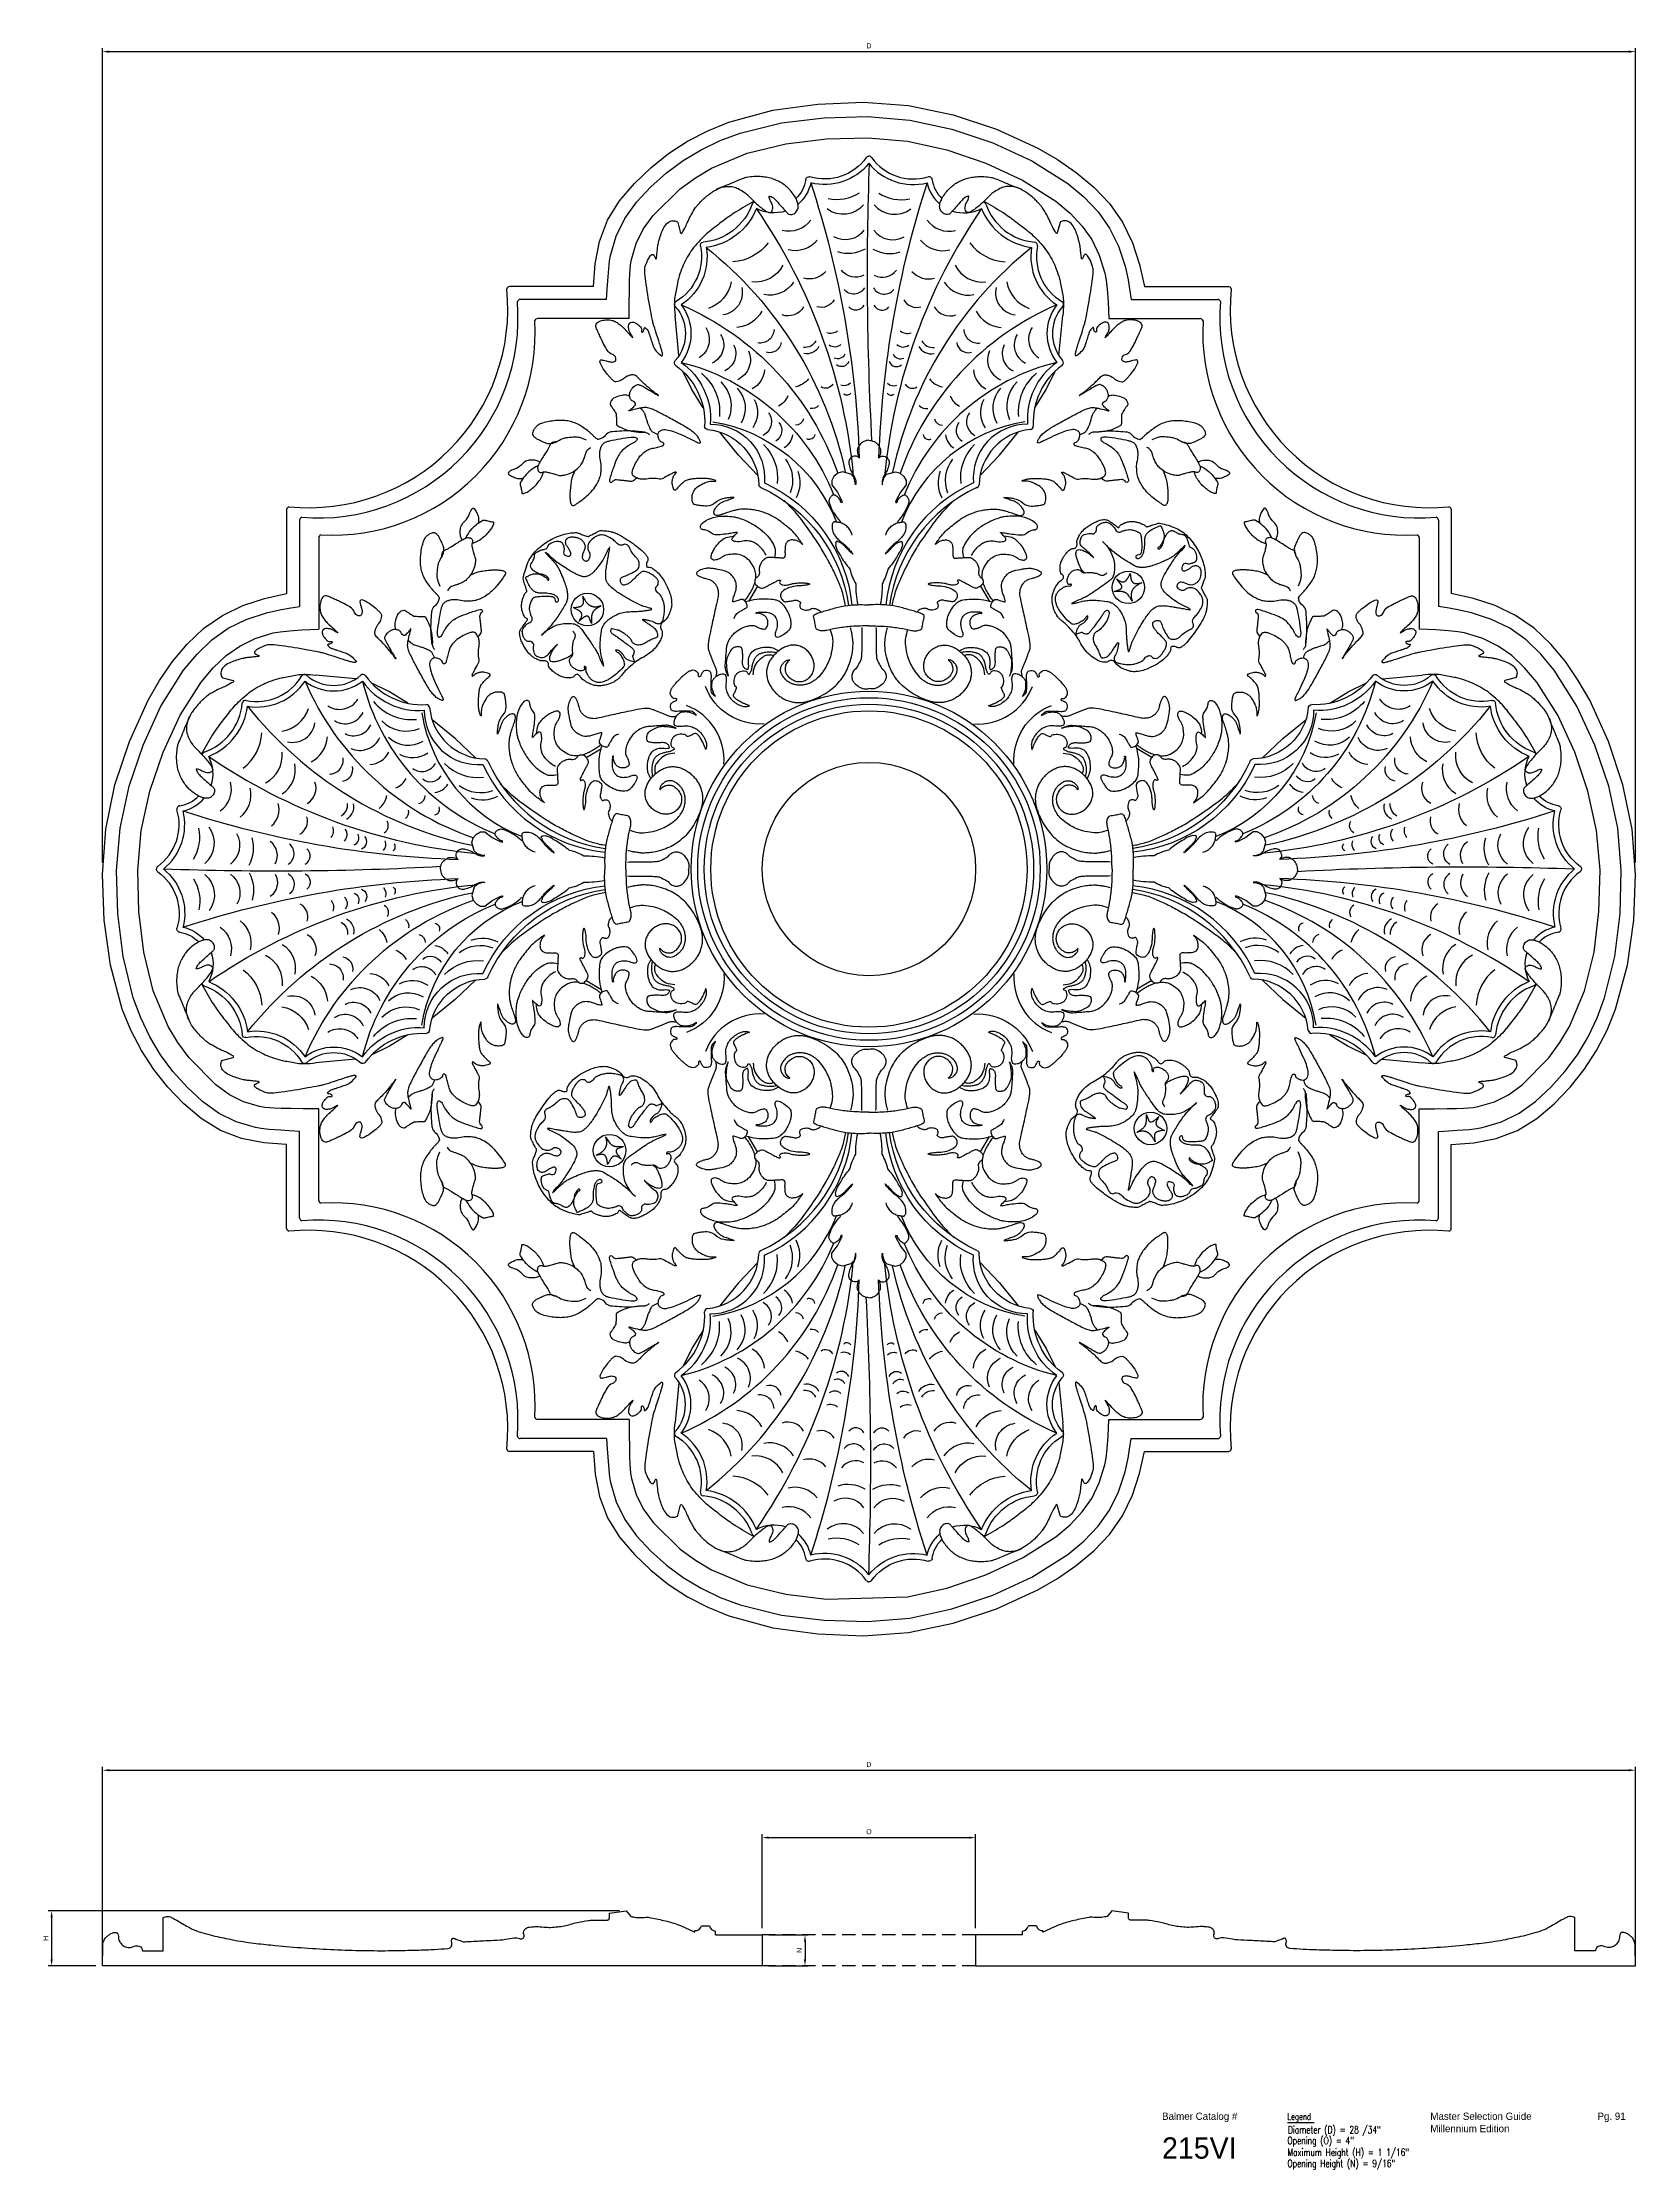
# Model space of a CAD drawing. Header units: millimetres. Extents: x 96 to 279, y 61 to 183.
# Drawn here: x 96.27 to 126.15, y 142.3 to 182.18 of the extents above; entities that cross this region are included whole.
import ezdxf

# ---------------------------------------------------------------- set-up
doc = ezdxf.new("R2010")
doc.units = ezdxf.units.MM
doc.linetypes.add('HIDDEN', pattern=[0.375, 0.25, -0.125])
for name, color, linetype in [('DIMENSIONS', 4, 'Continuous'), ('DIMENSIONS @ 1', 4, 'Continuous'), ('PART', 7, 'Continuous')]:
    doc.layers.add(name, color=color, linetype=linetype)
doc.styles.add('GENERLNARROW', font='ROMANS.shx', dxfattribs={"width": 0.75, "height": 0.068359})
doc.styles.add('ROMANS', font='TXT')
doc.styles.get("Standard").update_dxf_attribs({"font": 'arial.ttf'})
doc.dimstyles.new('BALMER1', dxfattribs={"dimscale": 0, "dimtxt": 0.09375, "dimasz": 0.125, "dimexe": 0.0625, "dimexo": 0.125, "dimgap": 0.0625, "dimtad": 1, "dimdec": 4, "dimlfac": -1, "dimzin": 3, "dimdsep": 46, "dimlunit": 4, "dimtxsty": 'Standard', "dimcen": 0.0625, "dimdle": 0.0625, "dimclrd": 256, "dimclre": 256, "dimclrt": 256, "dimadec": 0, "dimazin": 0, "dimtfac": 0.75, "dimtdec": 4, "dimtix": 1, "dimtmove": 2, "dimatfit": 3, "dimfxl": 1, "dimtolj": 1, "dimtzin": 3, "dimarcsym": 0})

msp = doc.modelspace()

# ---------------------------------------------------------------- blocks, each defined once
blk = doc.blocks.new('BALMERLEGEND')
at = {"layer": 'DIMENSIONS', "color": 7}
blk.add_line((2.375, 1.034), (2.876, 1.034), dxfattribs=at)
at = {"layer": 'DIMENSIONS', "color": 7, "style": 'ROMANS'}
for s, p in [('Balmer Catalog #', (0.023, 1.086)), ('Master Selection Guide', (5.055, 1.086)), ('Millennium Edition', (5.055, 0.855))]:
    blk.add_text(s, height=0.1367, dxfattribs=at).set_placement(p)
at = {"layer": 'DIMENSIONS', "color": 7, "style": 'GENERLNARROW', "width": 0.75}
blk.add_text('Legend', height=0.125, dxfattribs=at).set_placement((2.375, 1.085))
at = {"layer": 'DIMENSIONS', "color": 7, "style": 'ROMANS'}
for tag, p, height in [('PAGE#', (8.19, 1.086), 0.137), ('CATALOG#', (0.023, 0.359), 0.4)]:
    blk.add_attdef(tag, p, '', height=height, dxfattribs=at)
at = {"layer": 'DIMENSIONS', "color": 7, "style": 'GENERLNARROW', "width": 0.75}
for tag, p in [('DIMENSION1', (2.386, 0.833)), ('DIMENSION2', (2.375, 0.63)), ('DIMENSION3', (2.375, 0.41)), ('EXTRA', (2.375, 0.202)), ('EXTRA', (2.375, -0.006))]:
    blk.add_attdef(tag, p, '', height=0.137, dxfattribs=at)
blk = doc.blocks.new('*D114')
at = {"layer": 'Defpoints', "color": 0, "transparency": 16777216}
for p in [(109.775, 146.693), (109.775, 146.114), (110.576, 146.114)]:
    blk.add_point(p, dxfattribs=at)
at = {"layer": 'DIMENSIONS', "lineweight": -2, "transparency": 16777216}
for p, q in [((109.9, 146.693), (110.638, 146.693)), ((110.576, 146.568), (110.576, 146.239)), ((109.9, 146.114), (110.638, 146.114))]:
    blk.add_line(p, q, dxfattribs=at)
at = {"layer": 'DIMENSIONS', "transparency": 16777216}
for points in [[(110.555, 146.568), (110.596, 146.568), (110.576, 146.693)], [(110.555, 146.239), (110.596, 146.239), (110.576, 146.114)]]:
    blk.add_solid(points, dxfattribs=at)
at = {"layer": 'DIMENSIONS', "transparency": 16777216, "insert": (110.466, 146.403), "char_height": 0.0938, "attachment_point": 5, "rotation": 90}
blk.add_mtext('\\A1;N', dxfattribs=at)
blk = doc.blocks.new('*D115')
at = {"layer": 'Defpoints', "color": 0, "transparency": 16777216}
for p in [(107.219, 147.146), (96.446, 146.114), (97.4, 146.114)]:
    blk.add_point(p, dxfattribs=at)
at = {"layer": 'DIMENSIONS', "lineweight": -2, "transparency": 16777216}
for p, q in [((107.094, 147.146), (96.383, 147.146)), ((96.446, 147.021), (96.446, 146.239)), ((97.275, 146.114), (96.383, 146.114))]:
    blk.add_line(p, q, dxfattribs=at)
at = {"layer": 'DIMENSIONS', "transparency": 16777216}
for points in [[(96.425, 147.021), (96.466, 147.021), (96.446, 147.146)], [(96.425, 146.239), (96.466, 146.239), (96.446, 146.114)]]:
    blk.add_solid(points, dxfattribs=at)
at = {"layer": 'DIMENSIONS', "transparency": 16777216, "insert": (96.336, 146.63), "char_height": 0.0938, "attachment_point": 5, "rotation": 90}
blk.add_mtext('\\A1;H', dxfattribs=at)
blk = doc.blocks.new('*D116')
at = {"layer": 'Defpoints', "color": 0, "transparency": 16777216}
for p in [(126.15, 149.782), (97.4, 146.114), (126.15, 146.114)]:
    blk.add_point(p, dxfattribs=at)
at = {"layer": 'DIMENSIONS', "lineweight": -2, "transparency": 16777216}
for p, q in [((97.4, 146.239), (97.4, 149.845)), ((97.525, 149.782), (126.025, 149.782)), ((126.15, 146.239), (126.15, 149.845))]:
    blk.add_line(p, q, dxfattribs=at)
at = {"layer": 'DIMENSIONS', "transparency": 16777216}
for points in [[(97.525, 149.803), (97.525, 149.762), (97.4, 149.782)], [(126.025, 149.803), (126.025, 149.762), (126.15, 149.782)]]:
    blk.add_solid(points, dxfattribs=at)
at = {"layer": 'DIMENSIONS', "transparency": 16777216, "insert": (111.775, 149.892), "char_height": 0.0938, "attachment_point": 5}
blk.add_mtext('\\A1;D', dxfattribs=at)
blk = doc.blocks.new('*D117')
at = {"layer": 'Defpoints', "color": 0, "transparency": 16777216}
for p in [(113.775, 148.518), (109.775, 146.693), (113.775, 146.693)]:
    blk.add_point(p, dxfattribs=at)
at = {"layer": 'DIMENSIONS', "lineweight": -2, "transparency": 16777216}
for p, q in [((109.775, 146.818), (109.775, 148.581)), ((109.9, 148.518), (113.65, 148.518)), ((113.775, 146.818), (113.775, 148.581))]:
    blk.add_line(p, q, dxfattribs=at)
at = {"layer": 'DIMENSIONS', "transparency": 16777216}
for points in [[(109.9, 148.539), (109.9, 148.498), (109.775, 148.518)], [(113.65, 148.539), (113.65, 148.498), (113.775, 148.518)]]:
    blk.add_solid(points, dxfattribs=at)
at = {"layer": 'DIMENSIONS', "transparency": 16777216, "insert": (111.775, 148.629), "char_height": 0.0938, "attachment_point": 5}
blk.add_mtext('\\A1;O', dxfattribs=at)
blk = doc.blocks.new('*D194')
at = {"layer": 'Defpoints', "color": 0, "transparency": 16777216}
for p in [(126.153, 182.008), (97.398, 166.681), (126.153, 166.681)]:
    blk.add_point(p, dxfattribs=at)
at = {"layer": 'DIMENSIONS', "lineweight": -2, "transparency": 16777216}
for p, q in [((97.398, 166.806), (97.398, 182.071)), ((97.523, 182.008), (126.028, 182.008)), ((126.153, 166.806), (126.153, 182.071))]:
    blk.add_line(p, q, dxfattribs=at)
at = {"layer": 'DIMENSIONS', "transparency": 16777216}
for points in [[(97.523, 182.029), (97.523, 181.987), (97.398, 182.008)], [(126.028, 182.029), (126.028, 181.987), (126.153, 182.008)]]:
    blk.add_solid(points, dxfattribs=at)
at = {"layer": 'DIMENSIONS', "transparency": 16777216, "insert": (111.775, 182.117), "char_height": 0.0938, "attachment_point": 5}
blk.add_mtext('\\A1;D', dxfattribs=at)
blk = doc.blocks.new('BALMERREPEAT215VIA')
at = {"layer": 'PART'}
blk.add_line((-9.626, 3.563), (-10.379, 3.636), dxfattribs=at)
at = {"layer": 'PART', "flags": 128}
for points in [[(-7.631, 6.177, -0.049219), (-7.658, 6.242, -0.065195), (-7.667, 6.295, -0.03191), (-7.664, 6.373, -0.058447), (-7.655, 6.414, -0.130964), (-7.597, 6.501, 0.096571), (-7.511, 6.613, 0.045979), (-7.485, 6.681, -0.067394), (-7.464, 6.727, -0.080221), (-7.436, 6.76, -0.215908), (-7.42, 6.764, -0.157694), (-7.407, 6.758, -0.054115), (-7.38, 6.725, -0.04137), (-7.359, 6.686, -0.023899), (-7.331, 6.614, -0.065632), (-7.322, 6.564, -0.045003), (-7.324, 6.491)], [(-7.559, 6.208, -0.057119), (-7.473, 6.35, -0.064013), (-7.368, 6.455, -0.022858), (-7.251, 6.537, -0.152962), (-7.23, 6.542, -0.064718), (-7.168, 6.532, 0.045141), (-7.08, 6.513, 0.018835), (-7.057, 6.511, -0.045131), (-7.048, 6.51, -0.329883), (-7.04, 6.501, -0.098429), (-7.045, 6.464, -0.03514), (-7.058, 6.431, -0.028224), (-7.081, 6.392, -0.023195), (-7.127, 6.327, -0.023678), (-7.178, 6.268, -0.030688), (-7.21, 6.238, -0.011939), (-7.299, 6.169, -0.054981), (-7.349, 6.139, -0.033187), (-7.44, 6.106)], [(-8.192, 4.204, -0.021682), (-8.213, 4.438, -0.0262), (-8.212, 4.633, -0.006273), (-8.2, 4.809, -0.029798), (-8.195, 4.846, -0.182199), (-8.136, 4.939, 0.159966), (-8.066, 5.04, 0.021626), (-8.056, 5.079, 0.144453), (-8.057, 5.085, 0.058854), (-8.065, 5.1, 0.027965), (-8.087, 5.129, 0.012362), (-8.122, 5.167, -0.01079), (-8.162, 5.21, -0.015681), (-8.221, 5.28, -0.012024), (-8.292, 5.377, -0.04455), (-8.342, 5.462, -0.03713), (-8.384, 5.574, -0.038057), (-8.405, 5.673, -0.034202), (-8.413, 5.786, -0.024708), (-8.408, 5.877, -0.017818), (-8.391, 6.001, -0.035668), (-8.361, 6.124, -0.050636), (-8.325, 6.205, -0.071629), (-8.294, 6.245, -0.0555), (-8.243, 6.284, -0.094176), (-8.177, 6.309, -0.169091), (-8.138, 6.303, -0.080073), (-8.1, 6.273, -0.068503), (-8.068, 6.228, -0.006656), (-8.041, 6.173, -0.007954), (-8.019, 6.127, -0.01087), (-7.993, 6.065, -0.019074), (-7.981, 6.03, -0.093355), (-7.977, 5.999, -0.03756), (-7.988, 5.922, -0.094507), (-8.028, 5.832, 0.07907), (-8.078, 5.726, 0.039078), (-8.093, 5.65, 0.021943), (-8.105, 5.514, 0.07574), (-8.095, 5.429, 0.048913), (-8.049, 5.306)], [(-8.011, 5.86, -0.088521), (-7.996, 5.937, -0.168315), (-7.969, 5.97, -0.022141), (-7.914, 5.999, 0.024598), (-7.865, 6.026, 0.008401), (-7.755, 6.095, -0.00971), (-7.66, 6.154, -0.018916), (-7.595, 6.19, -0.028586), (-7.549, 6.21, -0.094796), (-7.522, 6.215, -0.065924), (-7.482, 6.208, -0.088324), (-7.456, 6.195, -0.111834), (-7.441, 6.178, -0.226735), (-7.439, 6.125, 0.157601), (-7.446, 6.052, 0.004856), (-7.43, 5.981, 0.007015), (-7.417, 5.932, 0.019848), (-7.398, 5.871, -0.023706), (-7.382, 5.819, -0.080713), (-7.379, 5.784, -0.032266), (-7.392, 5.697, -0.066003), (-7.434, 5.576, -0.067216), (-7.505, 5.473, -0.024985), (-7.564, 5.413, -0.055528), (-7.595, 5.391, -0.019262), (-7.638, 5.369, -0.011815), (-7.708, 5.338, -0.035972), (-7.763, 5.32, 0.03089), (-7.827, 5.3, 0.111306), (-7.862, 5.276, 0.060486), (-7.907, 5.215)], [(-7.472, 5.516, -0.030946), (-7.329, 5.57, -0.045599), (-7.227, 5.591, -0.003355), (-7.111, 5.604, -0.012124), (-7.079, 5.607, -0.019747), (-6.983, 5.608, -0.024129), (-6.904, 5.603, -0.044463), (-6.87, 5.596, -0.051615), (-6.842, 5.584, -0.118443), (-6.823, 5.567, -0.151519), (-6.818, 5.548, -0.127807), (-6.824, 5.524, -0.028714), (-6.882, 5.434, -0.016358), (-6.98, 5.308, -0.025493), (-7.049, 5.233, -0.039446), (-7.161, 5.14, -0.045623), (-7.269, 5.077, -0.022132), (-7.347, 5.045, -0.037865), (-7.395, 5.032, -0.02615), (-7.439, 5.026, -0.013474), (-7.525, 5.021, -0.067438), (-7.657, 5.034, 0.065667), (-7.793, 5.048, 0.046239), (-7.863, 5.039, 0.053606), (-7.921, 5.02, 0.094237), (-7.979, 4.98, 0.104207), (-8.013, 4.925, 0.035797), (-8.029, 4.867, 0.010597), (-8.068, 4.666, 0.013816), (-8.097, 4.457, 0.051689), (-8.097, 4.4, 0.138515), (-8.08, 4.356, 0.284584), (-8.057, 4.347, 0.127969), (-8.037, 4.357, 0.062474), (-8.006, 4.39, 0.059881), (-7.978, 4.441, -0.048587), (-7.944, 4.505, -0.047156), (-7.845, 4.627, -0.066436), (-7.757, 4.696, -0.034593), (-7.697, 4.726, -0.011644), (-7.511, 4.799, -0.024205), (-7.294, 4.866, -0.193825), (-7.264, 4.863, -0.577861), (-7.264, 4.81, 0.292185), (-7.302, 4.734, 0.001524), (-7.296, 4.673, 0.001385), (-7.289, 4.605, 0.004321), (-7.281, 4.538, -0.004271), (-7.273, 4.47, -0.153046), (-7.281, 4.427, -0.075378), (-7.335, 4.356)], [(-8.596, 4.504, -0.027907), (-8.628, 4.458, -0.030705), (-8.661, 4.419, -0.01191), (-8.695, 4.387, -0.054917), (-8.703, 4.381, -0.153313), (-8.713, 4.379, -0.060526), (-8.737, 4.384, -0.268384), (-8.767, 4.417, 0.208195), (-8.798, 4.463, 0.065255), (-8.848, 4.486, 0.085707), (-8.889, 4.491, 0.066901), (-8.935, 4.482, 0.055784), (-8.987, 4.459, 0.052708), (-9.031, 4.425, 0.062537), (-9.062, 4.389, 0.082742), (-9.084, 4.338, 0.156098), (-9.081, 4.308, 0.029213), (-9.058, 4.257, 0.01057), (-8.98, 4.121, 0.000633), (-8.94, 4.053, -0.001146), (-8.917, 4.015, -0.005441), (-8.877, 3.946, -0.249667), (-8.877, 3.944, -0.439606), (-8.878, 3.944, -0.025289), (-8.882, 3.947, -0.115282), (-8.9, 3.969, 0.053552), (-8.933, 4.02, 0.007979), (-8.987, 4.086, 0.003969), (-9.098, 4.215, 0.029587), (-9.182, 4.299, -0.04049), (-9.241, 4.362, -0.076793), (-9.262, 4.397, -0.086941), (-9.269, 4.432, -0.066486), (-9.266, 4.454, -0.023154), (-9.249, 4.512, -0.102157), (-9.193, 4.606, 0.116299), (-9.146, 4.69, 0.06023), (-9.137, 4.747, 0.129937), (-9.143, 4.773, 0.05575), (-9.16, 4.798, 0.025754), (-9.204, 4.844, 0.021122), (-9.251, 4.886, 0.010864), (-9.348, 4.961, 0.059814), (-9.489, 5.042, 0.240817), (-9.532, 5.039, 0.070469), (-9.546, 5.027, 0.2169), (-9.548, 5.021, 0.019352), (-9.547, 5.012, 0.005612), (-9.54, 4.98, 0.015436), (-9.527, 4.925, -0.013516), (-9.511, 4.862, -0.097225), (-9.509, 4.796, -0.149685), (-9.529, 4.757, -0.160609), (-9.548, 4.746, -0.102726), (-9.582, 4.748, -0.263323), (-9.65, 4.812, 0.189525), (-9.729, 4.91, 0.004867), (-9.848, 4.976, 0.014611), (-9.888, 4.997, 0.00139), (-9.972, 5.036, 0.001319), (-10.06, 5.077, 0.006173), (-10.108, 5.098, 0.006444), (-10.155, 5.117, 0.139632), (-10.195, 5.122, 0.128168), (-10.235, 5.103, 0.095947), (-10.259, 5.074, 0.058399), (-10.283, 5.017, 0.029474), (-10.294, 4.964, 0.031182), (-10.298, 4.914, 0.065774), (-10.288, 4.818, 0.077824), (-10.257, 4.742, 0.031043), (-10.205, 4.667, 0.033224), (-10.147, 4.603, 0.012649), (-10.051, 4.514, -0.017436), (-9.981, 4.449, -0.003057), (-9.961, 4.429, -0.592214), (-9.961, 4.429, -0.157469), (-9.961, 4.429, -0.002532), (-9.973, 4.434, -0.028031), (-10.008, 4.453, 0.017139), (-10.066, 4.485, 0.073378), (-10.121, 4.504, 0.06706), (-10.186, 4.507, 0.152048), (-10.235, 4.487, 0.19568), (-10.255, 4.45, 0.099879), (-10.251, 4.409, 0.075437), (-10.228, 4.36, 0.028205), (-10.198, 4.321, 0.027784), (-10.164, 4.285, 0.275793), (-10.091, 4.269, -0.910516), (-10.076, 4.234, -0.026382), (-10.084, 4.23, -0.01148), (-10.102, 4.223, -0.080462), (-10.136, 4.216, 0.164592), (-10.152, 4.21, 0.362303), (-10.154, 4.201, 0.079742), (-10.132, 4.173, 0.034996), (-10.099, 4.147, 0.070852), (-10.08, 4.138, 0.001824), (-10.047, 4.127, -0.001032), (-9.989, 4.108, -0.000846), (-9.887, 4.074, -0.00108), (-9.806, 4.046, -0.080205), (-9.737, 4.01, -0.049949), (-9.646, 3.925, -0.037065), (-9.621, 3.892, -0.21412), (-9.62, 3.885, -0.206374), (-9.627, 3.877, -0.128002), (-9.643, 3.873, -0.035163), (-9.671, 3.875, -0.026523), (-9.707, 3.883, -0.002548), (-9.773, 3.901, -0.005622), (-9.802, 3.91, -0.006716), (-9.906, 3.944, 0.004823), (-10.049, 3.991, 0.005687), (-10.23, 4.046, 0.013436), (-10.308, 4.066, 0.012528), (-10.318, 4.068, 0.000637), (-10.523, 4.106, 0.008188), (-11.021, 4.187, 0.022273), (-11.206, 4.206, 0.087075), (-11.298, 4.195, 0.0511), (-11.443, 4.135, 0.045647), (-11.513, 4.088, 0.183465), (-11.524, 4.07, 0.099398), (-11.523, 4.048, 0.205036), (-11.517, 4.04, 0.006991), (-11.505, 4.033, 0.002713), (-11.473, 4.016, 0.00986), (-11.449, 4.003, -0.026702), (-11.44, 3.998, -0.47561), (-11.439, 3.993, -0.159045), (-11.451, 3.987, -0.013272), (-11.468, 3.984, -0.00242), (-11.564, 3.973, -0.001894), (-11.654, 3.963, 0.003609), (-11.701, 3.958, 0.032555), (-11.71, 3.956, 0.003117), (-11.801, 3.933, 0.053779), (-12.029, 3.845, 0.108281), (-12.123, 3.767, 0.079864), (-12.145, 3.726, 0.078099), (-12.155, 3.679, 0.098222), (-12.143, 3.607, 0.239507), (-12.12, 3.586), (-11.95, 3.539), (-11.927, 3.532, -0.346562), (-11.918, 3.52, -0.264751), (-11.927, 3.505), (-11.955, 3.49), (-12.017, 3.456, -0.023856), (-12.115, 3.408, 0.018282), (-12.244, 3.348, 0.018185), (-12.328, 3.3, 0.019495), (-12.403, 3.251, 0.022676), (-12.455, 3.209, 0.015097), (-12.529, 3.14, 0.018386), (-12.585, 3.081, 0.013349), (-12.656, 2.995, 0.031674), (-12.704, 2.926, 0.023026), (-12.758, 2.824, 0.054473), (-12.79, 2.734, 0.054536), (-12.801, 2.639, 0.060071), (-12.791, 2.546, 0.057552), (-12.758, 2.455, 0.028131), (-12.701, 2.354, 0.04093), (-12.653, 2.292, 0.021706), (-12.602, 2.24, -0.015604), (-12.53, 2.168, -0.022499), (-12.385, 2.001, -0.044683), (-12.324, 1.908, -0.053837), (-12.311, 1.877, -0.082264), (-12.309, 1.856, -0.175337), (-12.318, 1.834, -0.107983), (-12.349, 1.813, -0.086695), (-12.393, 1.803, -0.080058), (-12.441, 1.808, -0.066385), (-12.505, 1.835, 0.062949), (-12.572, 1.865, 0.01898), (-12.607, 1.873, 0.122269), (-12.613, 1.873, 0.37084), (-12.617, 1.867, 0.075601), (-12.608, 1.836, 0.042735), (-12.583, 1.792, 0.055197), (-12.558, 1.763, 0.002859), (-12.528, 1.735, 0.00083), (-12.424, 1.64, 0.005621), (-12.34, 1.566, -0.009593), (-12.291, 1.523, -0.152821), (-12.277, 1.498, -0.087499), (-12.276, 1.449, -0.087815), (-12.288, 1.41, -0.075619), (-12.316, 1.373, -0.0611), (-12.353, 1.344, -0.076962), (-12.388, 1.33, -0.063916), (-12.426, 1.326, -0.04878), (-12.475, 1.332, -0.059396), (-12.557, 1.361, -0.044217), (-12.656, 1.421, -0.026846), (-12.741, 1.49, -0.034229), (-12.8, 1.553, -0.032334), (-12.859, 1.634, -0.032689), (-12.907, 1.721, -0.032944), (-12.946, 1.823, -0.032787), (-12.971, 1.929, -0.028684), (-12.984, 2.043, -0.02993), (-12.984, 2.154, -0.025357), (-12.968, 2.294, -0.05517), (-12.95, 2.357, -0.002485), (-12.933, 2.397, 0.000839), (-12.883, 2.517, 0.001992), (-12.823, 2.664, 0.001499), (-12.745, 2.859)], [(-8.868, 4.49, -0.047348), (-8.885, 4.539, -0.070502), (-8.889, 4.573, -0.028568), (-8.886, 4.608, -0.017226), (-8.875, 4.665, -0.079412), (-8.826, 4.79, -0.145174), (-8.771, 4.84, -0.086861), (-8.725, 4.854, -0.161856), (-8.699, 4.849, -0.032788), (-8.665, 4.825, 0.024419), (-8.619, 4.793, 0.008254), (-8.534, 4.742, 0.11744), (-8.527, 4.74, 0.009046), (-8.505, 4.739, -0.002389), (-8.424, 4.736, -0.000722), (-8.348, 4.734, -0.003893), (-8.334, 4.733, -0.230546), (-8.322, 4.726, -0.040372), (-8.285, 4.662, -0.024205), (-8.238, 4.553, -0.036168), (-8.216, 4.476, -0.016485), (-8.201, 4.391, -0.014773), (-8.19, 4.294, -0.031709), (-8.189, 4.249, 0.028335), (-8.189, 4.198, 0.105102), (-8.18, 4.167, 0.057774), (-8.146, 4.118)], [(-7.435, 3.611, -0.047518), (-7.442, 3.635, -0.165942), (-7.441, 3.643, -0.006254), (-7.435, 3.656, -0.001403), (-7.405, 3.714, -0.009204), (-7.341, 3.832, 0.022427), (-7.316, 3.881, 0.165438), (-7.311, 3.929, -0.06283), (-7.324, 4.054, -0.036242), (-7.313, 4.172, 0.052454), (-7.308, 4.254, 0.066429), (-7.319, 4.317, 0.057258), (-7.35, 4.386, 0.043505), (-7.375, 4.421, 0.096568), (-7.39, 4.433, 0.079196), (-7.405, 4.438, 0.042737), (-7.432, 4.44, 0.082061), (-7.491, 4.429, 0.037652), (-7.611, 4.377, 0.031451), (-7.712, 4.314, 0.045309), (-7.775, 4.26, 0.050665), (-7.843, 4.176, 0.06821), (-7.876, 4.103, 0.030873), (-7.899, 4.011, -0.029534), (-7.921, 3.916, -0.006875), (-7.933, 3.879, -0.019441), (-7.938, 3.866, -0.133743), (-7.945, 3.857, -0.074265), (-7.962, 3.848, -0.463651), (-7.996, 3.868, 0.222104), (-8.036, 3.925, 0.057665), (-8.097, 3.951, 0.081956), (-8.143, 3.957, 0.141103), (-8.191, 3.941, 0.134524), (-8.225, 3.901, 0.15858), (-8.238, 3.798, 0.060665), (-8.155, 3.544, 0.00098), (-8.074, 3.369, 0.003281), (-8.049, 3.317, 0.005212), (-8.019, 3.258, -0.007304), (-7.999, 3.216, -0.08707), (-7.988, 3.178, -0.224044), (-7.993, 3.163, -0.277549), (-8.005, 3.16, -0.0543), (-8.059, 3.183, -0.026934), (-8.115, 3.218, -0.040919), (-8.148, 3.247, -0.031998), (-8.207, 3.314, -0.028913), (-8.263, 3.396, -0.007441), (-8.32, 3.493, -0.003117), (-8.45, 3.728, -0.006094), (-8.569, 3.953, -0.012892), (-8.621, 4.062, -0.060033), (-8.649, 4.151, -0.075616), (-8.652, 4.225, -0.022645), (-8.639, 4.301, -0.011422), (-8.604, 4.45, -0.018738), (-8.593, 4.485, 0.060367), (-8.591, 4.496, 0.153105), (-8.591, 4.498, 0.03075), (-8.596, 4.504)], [(-8.148, 3.956, 0.075729), (-8.191, 4.051, 0.131933), (-8.236, 4.091, 0.013328), (-8.314, 4.128, 0.018507), (-8.371, 4.151, 0.019687), (-8.438, 4.171, -0.016706), (-8.516, 4.195, -0.070358), (-8.568, 4.222, -0.039971), (-8.646, 4.287)], [(-12.52, 2.152, -0.017079), (-12.316, 2.503, -0.02411), (-12.151, 2.739, -0.001617), (-11.962, 2.983, -0.011526), (-11.934, 3.016, -0.021729), (-11.824, 3.135, -0.018733), (-11.684, 3.261, -0.030207), (-11.548, 3.362, -0.029162), (-11.395, 3.45, -0.025242), (-11.247, 3.514, -0.021609), (-11.069, 3.573, -0.020394), (-10.979, 3.594, -0.007349), (-10.726, 3.64, -0.043787), (-10.598, 3.65, -0.025438), (-10.379, 3.636)], [(-7.275, 2.888, -0.195107), (-7.275, 2.875, -0.482173), (-7.281, 2.874, -0.094872), (-7.285, 2.878, -0.030153), (-7.292, 2.893, -0.037641), (-7.306, 2.937, -0.028423), (-7.317, 2.998, -0.02347), (-7.323, 3.072, -0.015307), (-7.322, 3.186, -0.016463), (-7.316, 3.285, -0.02126), (-7.305, 3.361, -0.038289), (-7.288, 3.426, -0.070679), (-7.271, 3.459, -0.029541), (-7.255, 3.478, -0.007321), (-7.187, 3.551, -0.041622), (-7.13, 3.601, 0.088827), (-7.105, 3.627, 0.169907), (-7.102, 3.642, 0.187633), (-7.108, 3.655, 0.080176), (-7.119, 3.662, 0.030451), (-7.151, 3.673, 0.024371), (-7.205, 3.687, 0.035256), (-7.243, 3.692, 0.052808), (-7.263, 3.691, 0.016867), (-7.323, 3.679, 0.080153), (-7.376, 3.658, 0.059927), (-7.435, 3.611)], [(-6.965, 2.53, -0.013969), (-6.967, 2.578, -0.02442), (-6.965, 2.606, -0.009538), (-6.96, 2.645, -0.005381), (-6.95, 2.714, -0.146257), (-6.862, 2.893, 0.186796), (-6.805, 3.04, 0.023954), (-6.808, 3.106, 0.018865), (-6.818, 3.188, 0.020497), (-6.835, 3.269, 0.085058), (-6.843, 3.288, 0.133241), (-6.856, 3.298, 0.050207), (-6.895, 3.313, 0.06086), (-6.946, 3.319, 0.048977), (-7.01, 3.314, 0.069072), (-7.072, 3.293, 0.061107), (-7.132, 3.253, 0.073005), (-7.171, 3.209, 0.031433), (-7.237, 3.09, 0.066331), (-7.265, 3.005, 0.050453), (-7.275, 2.888)], [(-4.695, 2.53, 0.058603), (-4.774, 2.492, 0.118529), (-4.805, 2.46, 0.000288), (-4.841, 2.398, 0.000337), (-4.872, 2.345, 0.000803), (-4.892, 2.311, -0.001472), (-4.903, 2.293, -0.252541), (-4.917, 2.284, -0.085484), (-4.962, 2.29, -0.063974), (-4.995, 2.305, -0.062762), (-5.025, 2.328, -0.070991), (-5.051, 2.364, -0.138558), (-5.055, 2.386, -0.093575), (-5.043, 2.436, 0.054336), (-5.015, 2.518, 0.007151), (-5.008, 2.552, 0.109153), (-5.008, 2.555, 0.37769), (-5.011, 2.556, 0.023285), (-5.058, 2.549, 0.048348), (-5.142, 2.522, -0.049817), (-5.225, 2.496, -0.04538), (-5.295, 2.487, -0.051554), (-5.358, 2.492, -0.062564), (-5.406, 2.508, -0.04401), (-5.469, 2.543, -0.050074), (-5.526, 2.592, -0.069544), (-5.558, 2.636, -0.05402), (-5.59, 2.716, -0.027195), (-5.626, 2.881, -0.009379), (-5.638, 2.967, -0.022137), (-5.641, 3.004, -0.06331), (-5.635, 3.067, -0.041102), (-5.607, 3.16, -0.040676), (-5.586, 3.201, -0.072757), (-5.57, 3.221, -0.137309), (-5.548, 3.232, -0.158107), (-5.527, 3.229, -0.157768), (-5.505, 3.208, -0.04458), (-5.462, 3.112, -0.039626), (-5.444, 3.041, 0.056471), (-5.429, 2.991, 0.062739), (-5.4, 2.94, 0.054051), (-5.353, 2.891, 0.063258), (-5.295, 2.852, 0.071036), (-5.235, 2.833, 0.036424), (-5.157, 2.825, 0.056903), (-5.107, 2.83, 0.006377), (-4.923, 2.87, -0.003681), (-4.605, 2.941, -0.000508), (-4.445, 2.975, -0.000837), (-4.348, 2.996, -0.043919), (-4.168, 3.018, -0.101238), (-4.089, 3.004, -0.00024), (-4.035, 2.983, -0.00007), (-3.847, 2.909, -0.000076), (-3.788, 2.886, 0.000098), (-3.729, 2.863, 0.114036), (-3.688, 2.857, 0.055987), (-3.607, 2.873)], [(-3.234, 2.877, 0.07608), (-3.297, 2.941, 0.149392), (-3.34, 2.957, 0.008214), (-3.416, 2.96, 0.009419), (-3.481, 2.96, 0.010774), (-3.566, 2.957, -0.015253), (-3.626, 2.956, -0.059638), (-3.662, 2.96, -0.067732), (-3.692, 2.972, -0.15881), (-3.708, 2.989, -0.079276), (-3.721, 3.034, -0.077226), (-3.719, 3.086, -0.168093), (-3.706, 3.107, -0.034014), (-3.686, 3.122, -0.022727), (-3.652, 3.142, -0.038089), (-3.627, 3.153, 0.066734), (-3.612, 3.16, 0.13482), (-3.609, 3.164, 0.053993), (-3.604, 3.177, 0.600493), (-3.627, 3.197, -0.289978), (-3.677, 3.207, -0.114764), (-3.721, 3.275, -0.169308), (-3.722, 3.33, -0.033736), (-3.702, 3.382, -0.055393), (-3.683, 3.411, -0.003663), (-3.666, 3.432, -0.00191), (-3.633, 3.472, -0.011845), (-3.603, 3.507, -0.008139), (-3.556, 3.556)], [(-6.087, 1.243, -0.030068), (-6.272, 1.379, -0.046637), (-6.377, 1.483, -0.013964), (-6.55, 1.702, -0.037451), (-6.605, 1.79, -0.03792), (-6.691, 1.985, -0.046551), (-6.733, 2.153, -0.014491), (-6.747, 2.271, -0.030272), (-6.749, 2.328, -0.020901), (-6.742, 2.432, -0.033727), (-6.73, 2.496, -0.009979), (-6.71, 2.572, -0.006999), (-6.676, 2.68, -0.011724), (-6.66, 2.727, 0.010097), (-6.64, 2.783, 0.064801), (-6.631, 2.83, 0.072147), (-6.635, 2.872, 0.204745), (-6.658, 2.904, 0.192919), (-6.698, 2.91, 0.060915), (-6.735, 2.897, 0.048893), (-6.777, 2.87, 0.017176), (-6.824, 2.831, 0.040686), (-6.841, 2.812, 0.035849), (-6.874, 2.765, 0.041353), (-6.895, 2.721, 0.01029), (-6.912, 2.673, -0.006366), (-6.939, 2.595, -0.006838), (-6.947, 2.574, -0.003222), (-6.965, 2.53)], [(-5.88, 1.925, -0.04745), (-5.987, 1.993, -0.060256), (-6.058, 2.064, -0.008629), (-6.108, 2.13, -0.035913), (-6.119, 2.147, -0.045355), (-6.134, 2.184, -0.02814), (-6.15, 2.246, -0.111117), (-6.146, 2.365, 0.098117), (-6.139, 2.499, 0.022227), (-6.146, 2.535, 0.056426), (-6.151, 2.549, 0.186556), (-6.171, 2.568, 0.220356), (-6.195, 2.566, 0.052679), (-6.22, 2.549, 0.01827), (-6.287, 2.489, 0.020275), (-6.303, 2.472, -0.089957), (-6.307, 2.468, -0.540378), (-6.31, 2.47, -0.043983), (-6.309, 2.5, -0.027081), (-6.303, 2.547, 0.01303), (-6.286, 2.643, 0.013481), (-6.268, 2.796, 0.028077), (-6.265, 2.87, 0.174347), (-6.298, 2.955, -0.119299), (-6.357, 3.072, -0.046463), (-6.363, 3.109, 0.081353), (-6.367, 3.13, 0.127908), (-6.38, 3.147, 0.101711), (-6.403, 3.16, 0.120836), (-6.432, 3.161, 0.107199), (-6.462, 3.148, 0.054186), (-6.472, 3.139, 0.017759), (-6.499, 3.107, 0.096034), (-6.59, 2.925, 0.079944), (-6.618, 2.683, 0.021672), (-6.605, 2.538, 0.041841), (-6.589, 2.464, 0.018789), (-6.546, 2.341, 0.025298), (-6.506, 2.253, 0.018539), (-6.453, 2.159, 0.018111), (-6.392, 2.066, 0.027636), (-6.338, 2, 0.016689), (-6.241, 1.899, 0.048666), (-6.175, 1.846, 0.029446), (-6.054, 1.777, 0.111217), (-5.974, 1.757, 0.068077), (-5.843, 1.773)], [(-5.43, 2.128, -0.06704), (-5.558, 2.127, -0.088395), (-5.65, 2.156, -0.046011), (-5.765, 2.229, -0.07104), (-5.826, 2.293, -0.06808), (-5.882, 2.398, -0.076435), (-5.903, 2.502, -0.0517), (-5.896, 2.628, -0.065052), (-5.868, 2.724, -0.054971), (-5.839, 2.774, 0.059398), (-5.812, 2.82, 0.074752), (-5.793, 2.894, 0.147472), (-5.801, 2.932, 0.100833), (-5.818, 2.953, 0.146153), (-5.835, 2.96, 0.060906), (-5.857, 2.96, 0.038301), (-5.891, 2.953, 0.035482), (-5.935, 2.936, 0.019322), (-6.011, 2.897, 0.053922), (-6.071, 2.855, 0.028096), (-6.17, 2.756, 0.104262), (-6.214, 2.68, 0.067385), (-6.239, 2.547)], [(-3.234, 2.877, 0.071718), (-3.338, 2.929, 0.08286), (-3.437, 2.945, 0.018231), (-3.508, 2.942, 0.071437), (-3.526, 2.938, 0.071998), (-3.555, 2.921, 0.04195), (-3.598, 2.883, 0.056882), (-3.631, 2.838, 0.054866), (-3.655, 2.784, 0.10312), (-3.66, 2.728, 0.189627), (-3.646, 2.7, 0.119483), (-3.614, 2.684, 0.06145), (-3.547, 2.676, 0.047144), (-3.496, 2.681, -0.046957), (-3.445, 2.686, -0.068441), (-3.343, 2.673, -0.070865), (-3.251, 2.633, -0.057966), (-3.174, 2.573, -0.054728), (-3.108, 2.492, -0.020123), (-3.078, 2.441, -0.032818), (-3.063, 2.408, -0.066998), (-3.046, 2.335, -0.078126), (-3.051, 2.27, -0.026053), (-3.058, 2.243, -0.642699), (-3.06, 2.242, -0.062135), (-3.066, 2.257, 0.029655), (-3.077, 2.287, 0.003823), (-3.095, 2.328, 0.003009), (-3.118, 2.38, 0.02732), (-3.138, 2.417, 0.014604), (-3.18, 2.484, 0.089419), (-3.231, 2.536, 0.211488), (-3.263, 2.542, 0.091745), (-3.299, 2.526, -0.055146), (-3.357, 2.497, -0.008882), (-3.393, 2.484, -0.040465), (-3.401, 2.482, -0.356829), (-3.417, 2.491, 0.1984), (-3.438, 2.513, 0.070053), (-3.479, 2.525, 0.050903), (-3.538, 2.527, 0.054795), (-3.59, 2.518, 0.058152), (-3.635, 2.499, 0.092545), (-3.674, 2.467, 0.076799), (-3.704, 2.416, 0.086099), (-3.715, 2.366, 0.075081), (-3.708, 2.309, 0.304017), (-3.667, 2.273, -0.624701), (-3.656, 2.241, -0.082454), (-3.678, 2.226, -0.038747), (-3.73, 2.205, -0.033784), (-3.804, 2.188, 0.037921), (-3.869, 2.172, 0.037943), (-3.937, 2.145, 0.050474), (-3.983, 2.115, 0.069377), (-4.018, 2.08, 0.062748), (-4.044, 2.031, 0.036118), (-4.052, 2.009, 0.011153), (-4.068, 1.933, 0.058303), (-4.074, 1.843, 0.046299), (-4.059, 1.731)], [(-4.09, 1.694, -0.055529), (-4.139, 1.798, -0.074948), (-4.154, 1.882, -0.035917), (-4.149, 2.001, -0.052846), (-4.131, 2.079, -0.074649), (-4.075, 2.188, -0.123921), (-4.018, 2.236, -0.042231), (-3.962, 2.258, -0.05146), (-3.913, 2.267, -0.056005), (-3.843, 2.265, 0.063537), (-3.781, 2.263, 0.032458), (-3.752, 2.269, 0.106195), (-3.743, 2.273, 0.275189), (-3.741, 2.279, 0.062507), (-3.749, 2.304, 0.126178), (-3.78, 2.344, 0.117318), (-3.83, 2.366, 0.076262), (-3.91, 2.369, -0.050664), (-4.031, 2.367, -0.014886), (-4.107, 2.376, -0.042058), (-4.133, 2.382, -0.228168), (-4.159, 2.407, -0.12043), (-4.167, 2.472, -0.073995), (-4.152, 2.528, -0.092274), (-4.126, 2.566, -0.04303), (-4.091, 2.596, -0.035169), (-4.043, 2.625, -0.051339), (-3.938, 2.666, -0.073833), (-3.859, 2.676, -0.028501), (-3.755, 2.667, -0.02804), (-3.65, 2.647, -0.009559), (-3.622, 2.639, 0.037491), (-3.615, 2.638, 0.868943), (-3.615, 2.639, 0.00835), (-3.672, 2.663, 0.031987), (-3.751, 2.689, 0.064804), (-3.792, 2.695, 0.014434), (-3.821, 2.694, 0.002961), (-3.965, 2.684, 0.003495), (-4.08, 2.675, 0.004723), (-4.166, 2.667, 0.075684), (-4.242, 2.647, 0.048371), (-4.35, 2.588, 0.056989), (-4.421, 2.527, 0.0479), (-4.488, 2.438, 0.045883), (-4.542, 2.328, 0.064506), (-4.563, 2.244, 0.033613), (-4.566, 2.178, 0.062487), (-4.561, 2.143, 0.068247), (-4.544, 2.103, -0.048483), (-4.517, 2.049, -0.0404), (-4.502, 1.994, -0.066293), (-4.5, 1.959, -0.217644), (-4.518, 1.927, -0.112905), (-4.581, 1.899, -0.057527), (-4.631, 1.896, -0.070738), (-4.672, 1.903, -0.06641), (-4.723, 1.928, -0.100945), (-4.75, 1.955, -0.052356), (-4.772, 1.998, -0.033438), (-4.795, 2.071, -0.135833), (-4.794, 2.111, 0.690658), (-4.803, 2.118, 0.03961), (-4.803, 2.117, 0.026266), (-4.804, 2.116, 0.156208), (-4.809, 2.107, 0.020664), (-4.816, 2.035, 0.015778), (-4.818, 1.963, 0.022654), (-4.816, 1.913, 0.064482), (-4.805, 1.864, 0.0539), (-4.778, 1.81, 0.064941), (-4.746, 1.771, 0.067632), (-4.707, 1.744, 0.052405), (-4.658, 1.725, 0.061893), (-4.614, 1.719, 0.03022), (-4.571, 1.721, 0.022346), (-4.514, 1.729, 0.065817), (-4.466, 1.745, -0.069346), (-4.42, 1.76, -0.103284), (-4.381, 1.759, -0.162108), (-4.359, 1.746, -0.17535), (-4.35, 1.72, -0.100412), (-4.359, 1.674, -0.025816), (-4.373, 1.646, -0.015739), (-4.399, 1.602, -0.041528), (-4.47, 1.508, -0.093481), (-4.512, 1.476, -0.071321), (-4.55, 1.463, -0.051602), (-4.604, 1.459, -0.029826), (-4.648, 1.463, -0.021395), (-4.71, 1.475, -0.057209), (-4.796, 1.506, -0.039953), (-4.908, 1.573, -0.065258), (-4.997, 1.656, -0.09285), (-5.039, 1.731, -0.051115), (-5.047, 1.768, -0.012738), (-5.061, 1.919, -0.049626), (-5.054, 2.103, -0.042313), (-5.008, 2.314)], [(-6.087, 1.243, -0.071483), (-6.135, 1.302, -0.081393), (-6.161, 1.364, -0.046083), (-6.17, 1.433, -0.078751), (-6.166, 1.475, -0.12618), (-6.129, 1.539, -0.16111), (-6.077, 1.565, -0.022258), (-6.018, 1.572, -0.016957), (-5.94, 1.575, -0.020903), (-5.901, 1.573, 0.032853), (-5.876, 1.573, 0.171388), (-5.841, 1.588, 0.222778), (-5.829, 1.616, 0.008304), (-5.831, 1.659, -0.004262), (-5.836, 1.745, -0.000983), (-5.841, 1.835, -0.002184), (-5.842, 1.876, -0.135909), (-5.83, 1.927, -0.08283), (-5.778, 1.994, -0.065963), (-5.728, 2.029, -0.053421), (-5.658, 2.056, -0.115658), (-5.587, 2.058, 0.125586), (-5.522, 2.061, 0.182623), (-5.469, 2.103, -0.200878), (-5.419, 2.139, -0.051879), (-5.384, 2.143, -0.079017), (-5.361, 2.14, -0.100683), (-5.338, 2.128, -0.054152), (-5.305, 2.093, -0.098097), (-5.267, 2.018, -0.189471), (-5.272, 1.973, -0.003673), (-5.3, 1.919, 0.003051), (-5.335, 1.854, 0.000172), (-5.37, 1.786, 0.000267), (-5.393, 1.743, 0.022747), (-5.408, 1.711, 0.024814), (-5.419, 1.68, 0.81479), (-5.392, 1.666, -0.45355), (-5.352, 1.666, -0.138388), (-5.326, 1.614, -0.09315), (-5.326, 1.529, -0.0382), (-5.344, 1.459, 0.052704), (-5.356, 1.408, 0.01558), (-5.366, 1.301, 0.024388), (-5.366, 1.232, 0.013969), (-5.363, 1.188, 0.016292), (-5.359, 1.15, 0.040797), (-5.35, 1.115, 0.246819), (-5.346, 1.111, 0.345095), (-5.34, 1.113, 0.066079), (-5.329, 1.139, 0.021722), (-5.324, 1.164, 0.01152), (-5.316, 1.214, 0.025412), (-5.312, 1.268, -0.017449), (-5.308, 1.347, -0.057513), (-5.277, 1.494, -0.072244), (-5.223, 1.6, -0.03764), (-5.198, 1.63, -0.065094), (-5.18, 1.644, -0.093052), (-5.152, 1.655, -0.074516), (-5.114, 1.656, -0.069753), (-5.082, 1.648, -0.063666), (-5.051, 1.629, -0.078555), (-5.019, 1.596, -0.153425), (-5.012, 1.573, -0.031118), (-5.014, 1.539, -0.012057), (-5.027, 1.452, -0.011585), (-5.036, 1.411, 0.01814), (-5.041, 1.385, 0.10388), (-5.039, 1.35, 0.072468), (-5.019, 1.304, 0.05766), (-5.004, 1.285, 0.195825), (-4.997, 1.282, 0.160757), (-4.988, 1.284, -0.084266), (-4.972, 1.292, -0.058243), (-4.949, 1.296, -0.042523), (-4.918, 1.295, -0.25786), (-4.877, 1.266, -0.120121), (-4.856, 1.165, -0.123707), (-4.877, 1.093, 0.165379), (-4.888, 1.037, 0.027156), (-4.882, 1.008, 0.023386), (-4.873, 0.976, 0.076421), (-4.853, 0.938, 0.059886), (-4.816, 0.899)], [(-5.027, 2.33, -0.022835), (-5.104, 2.272, -0.022835), (-5.186, 2.221, -0.023128), (-5.273, 2.177, -0.023128), (-5.365, 2.142)], [(-3.642, 2.171, 0.0939), (-3.801, 2.139, 0.107681), (-3.919, 2.058, 0.032604), (-3.981, 1.984, 0.058048), (-4.007, 1.936, 0.11016), (-4.019, 1.872, 0.08321), (-4.001, 1.789)], [(-4.94, 0.439, -0.020223), (-5.17, 0.491, -0.034352), (-5.301, 0.537, -0.002601), (-5.528, 0.635, -0.010122), (-5.585, 0.661, -0.012876), (-5.818, 0.782, -0.011292), (-6.077, 0.933, -0.014603), (-6.152, 0.982, -0.002919), (-6.516, 1.239, -0.028301), (-6.665, 1.358, -0.015608), (-6.914, 1.597)], [(-3.92, 1.483, -0.101884), (-3.853, 1.547, -0.124578), (-3.781, 1.57, -0.023475), (-3.727, 1.571, -0.058884), (-3.706, 1.568, -0.051428), (-3.677, 1.557, -0.030685), (-3.632, 1.53, -0.08413), (-3.577, 1.478, -0.066145), (-3.53, 1.395, -0.084129), (-3.514, 1.317, -0.079965), (-3.523, 1.234, -0.076703), (-3.558, 1.159, -0.075889), (-3.613, 1.098, -0.065335), (-3.688, 1.051, -0.07477), (-3.761, 1.031, -0.059103), (-3.845, 1.03, -0.059923), (-3.926, 1.049, -0.047844), (-4.006, 1.087, -0.052261), (-4.071, 1.136, -0.050378), (-4.127, 1.199, -0.051374), (-4.168, 1.272, -0.0542), (-4.194, 1.354, -0.063393), (-4.199, 1.429, -0.04989), (-4.187, 1.509, -0.051544), (-4.159, 1.583, -0.031207), (-4.115, 1.659, -0.034382), (-4.067, 1.722, -0.029859), (-4.007, 1.783, -0.030401), (-3.941, 1.835, -0.040716), (-3.871, 1.875, -0.039843), (-3.794, 1.905, -0.049735), (-3.716, 1.919, -0.049593), (-3.636, 1.918, -0.042369), (-3.556, 1.902, -0.042284), (-3.48, 1.873, -0.031861), (-3.403, 1.83, -0.034841), (-3.339, 1.781, -0.031452), (-3.276, 1.719, -0.033685), (-3.226, 1.655, -0.032911), (-3.184, 1.583, -0.032951), (-3.152, 1.507, -0.033229), (-3.13, 1.424, -0.036775), (-3.121, 1.348, -0.03181), (-3.122, 1.265, -0.034002), (-3.133, 1.189, -0.024072), (-3.149, 1.129, -0.014955), (-3.182, 1.035, -0.032949), (-3.241, 0.908, -0.025225), (-3.337, 0.752, -0.038494), (-3.435, 0.63, -0.038699), (-3.55, 0.526, -0.03781), (-3.678, 0.442, -0.039414), (-3.811, 0.381, -0.025487), (-3.977, 0.329, -0.03636), (-4.097, 0.307, -0.013199), (-4.211, 0.299, -0.032591), (-4.258, 0.299, -0.010677), (-4.279, 0.301, -0.002517), (-4.371, 0.313, -0.020356), (-4.432, 0.324, -0.013307), (-4.525, 0.346)], [(-4.485, 0.726, 0.043679), (-4.329, 0.685, 0.069158), (-4.227, 0.681, 0.018762), (-4.053, 0.706, 0.037194), (-3.966, 0.729, 0.031651), (-3.84, 0.781, 0.033304), (-3.728, 0.845, 0.041092), (-3.606, 0.942, 0.056619), (-3.532, 1.029, 0.027659), (-3.493, 1.095, 0.038583), (-3.471, 1.146, 0.035677), (-3.454, 1.211, 0.035535), (-3.446, 1.278, 0.041078), (-3.449, 1.343, 0.038656), (-3.463, 1.411, 0.047348), (-3.485, 1.47, 0.041433), (-3.523, 1.531, 0.053689), (-3.561, 1.573, 0.040045), (-3.623, 1.62, 0.072317), (-3.692, 1.651, 0.092715), (-3.751, 1.656, 0.089244), (-3.812, 1.639, 0.080274), (-3.869, 1.6, 0.031137), (-3.894, 1.572, 0.040375), (-3.91, 1.548, 0.093869), (-3.919, 1.522, 0.066354), (-3.92, 1.483)], [(-4.559, 0, -0.018916), (-4.548, 0.327, -0.024242), (-4.517, 0.581, -0.016742), (-4.473, 0.796, 0.052981), (-4.464, 0.864, 0.045465), (-4.466, 0.901, 0.044405), (-4.476, 0.938, 0.084493), (-4.499, 0.981, 0.16215), (-4.521, 0.995, 0.023327), (-4.569, 1.005, -0.011787), (-4.665, 1.023, -0.006967), (-4.71, 1.033, 0.01403), (-4.732, 1.038, 0.228617), (-4.757, 1.031, 0.11752), (-4.786, 0.991, 0.01472), (-4.803, 0.946, 0.007317), (-4.832, 0.854, 0.005776), (-4.847, 0.804, 0.001263), (-4.91, 0.577, 0.048742), (-4.95, 0.344, 0.033383), (-4.953, 0)], [(-6.878, 0.501, 0.016024), (-6.875, 0.505, 0.051785), (-6.874, 0.506, 0.479961), (-6.888, 0.531, -0.158628), (-6.951, 0.564, -0.0389), (-7, 0.623, -0.097712), (-7.013, 0.651, -0.196174), (-7.007, 0.686, -0.117572), (-6.968, 0.726, -0.070842), (-6.918, 0.748, -0.114267), (-6.884, 0.75, -0.03799), (-6.87, 0.746, -0.00749), (-6.803, 0.722, -0.053564), (-6.657, 0.647, -0.049008), (-6.516, 0.535)], [(-6.516, 0.535, 0.082376), (-6.499, 0.549, 0.188984), (-6.496, 0.558, 0.049194), (-6.499, 0.578, -0.034128), (-6.504, 0.607, -0.013084), (-6.507, 0.641, -0.032556), (-6.507, 0.655, -0.175413), (-6.502, 0.667, -0.082748), (-6.48, 0.682, -0.099967), (-6.445, 0.692, -0.057585), (-6.382, 0.689, -0.030042), (-6.328, 0.677, -0.0488), (-6.296, 0.665, -0.048591), (-6.236, 0.626, -0.038463), (-6.17, 0.566, -0.023993), (-6.107, 0.49, 0.032195), (-6.058, 0.435, 0.005142), (-6.008, 0.386, 0.009234), (-5.979, 0.359, 0.011906), (-5.959, 0.341, 0.008684), (-5.929, 0.318, 0.043038), (-5.923, 0.314, 0.015166), (-5.905, 0.305)], [(-6.262, 0.315, -0.067612), (-6.343, 0.348, -0.067612), (-6.412, 0.401, -0.068127), (-6.465, 0.471, -0.068127), (-6.497, 0.553)], [(-5.905, 0.305, -0.008406), (-5.963, 0.369, -0.012741), (-6.003, 0.409, -0.00452), (-6.052, 0.455, 0.009463), (-6.075, 0.477, 0.035405), (-6.09, 0.494, 0.014472), (-6.123, 0.539, 0.086601), (-6.145, 0.588, 0.186835), (-6.142, 0.614, 0.228751), (-6.124, 0.626, 0.087465), (-6.069, 0.627, 0.037322), (-6.034, 0.618, 0.017952), (-5.963, 0.591, 0.081995), (-5.844, 0.518, -0.041842), (-5.625, 0.356, -0.085746), (-5.348, 0.245, -0.060882), (-4.957, 0.211)], [(-8.039, 0, -0.1184), (-8.015, 0.099, -0.120022), (-7.95, 0.175, -0.02266), (-7.9, 0.207, -0.072961), (-7.882, 0.214, -0.056556), (-7.853, 0.218, -0.029364), (-7.796, 0.215, -0.067597), (-7.754, 0.205, -0.051374), (-7.705, 0.18)], [(-7.705, 0.18, -0.106726), (-7.735, 0.219, -0.131474), (-7.743, 0.258, -0.073833), (-7.734, 0.302, -0.086889), (-7.714, 0.334, -0.083172), (-7.679, 0.364, -0.09856), (-7.642, 0.377, -0.08832), (-7.579, 0.374, -0.049496), (-7.473, 0.339, -0.048564), (-7.39, 0.293, 0.070403), (-7.331, 0.263, 0.032889), (-7.28, 0.249, 0.041757), (-7.239, 0.245, 0.053468), (-7.227, 0.246, 0.02572), (-7.204, 0.251)], [(-4.529, 0.131, -0.003837), (-4.388, 0.135, -0.006556), (-4.305, 0.136, -0.000776), (-4.191, 0.136, 0.001481), (-4.132, 0.136, 0.012106), (-4.034, 0.138, 0.016627), (-3.962, 0.144, 0.072543), (-3.922, 0.155, 0.024541), (-3.81, 0.21, 0.078749), (-3.733, 0.27, -0.106591), (-3.673, 0.311, -0.05853), (-3.635, 0.322, -0.059376), (-3.597, 0.324, -0.069004), (-3.567, 0.317, -0.037723), (-3.517, 0.294, -0.088278), (-3.469, 0.255, -0.048496), (-3.404, 0.163, -0.097203), (-3.381, 0.096, -0.070718), (-3.382, 0)]]:
    blk.add_lwpolyline(points, format="xyb", dxfattribs=at)
for points in [[(-8.646, 3.109), (-8.99, 3.325), (-9.334, 3.492)], [(-7.381, 2.083), (-7.76, 2.448), (-8.194, 2.799)], [(-7.204, 0.251), (-7.248, 0.256), (-7.345, 0.283), (-7.403, 0.338), (-7.446, 0.499), (-7.421, 0.584), (-7.362, 0.656), (-7.284, 0.699), (-7.206, 0.695), (-7.069, 0.589), (-6.919, 0.513), (-6.878, 0.501)]]:
    blk.add_lwpolyline(points, dxfattribs=at)
at = {"layer": 'PART'}
blk.add_lwpolyline([(-5.303, 2.091), (-5.018, 2.262)], dxfattribs=at)
for centre, radius, start, end in [((-11.481, 4.122), 0.98, 258.2658, 329.0412), ((-10.588, 3.586), 0.0615, 48.9542, 149.0412), ((-10.041, 4.214), 0.772, 228.9542, 311.1121), ((-9.493, 3.586), 0.0615, 36.1912, 131.1121), ((-8.374, 4.405), 1.325, 216.1912, 272.9568), ((-11.481, 4.122), 1.085, 260.7707, 326.404), ((-10.041, 4.214), 0.876, 232.2358, 308.0863), ((-5.692, 5.609), 5.312, 203.1373, 251.0173), ((-8.442, 4.261), 1.289, 214.8502, 274.5057), ((-5.463, 4.518), 4.158, 193.8269, 248.11), ((-12.82, 3.203), 1.07, 289.3059, 354.8537), ((-12.82, 3.203), 1.175, 291.8261, 352.5446), ((-11.693, 3.102), 0.0615, 78.2658, 174.8537), ((-5.899, 7.646), 7.365, 218.6024, 257.9005), ((-11.123, 3.221), 0.648, 280.1037, 340.801), ((-9.932, 3.405), 0.411, 237.5524, 327.5691), ((-9.824, 3.095), 0.371, 237.4328, 334.9148), ((-8.578, 3.723), 0.922, 218.986, 275.8477), ((-5.412, 3.417), 3.014, 189.3791, 248.7585), ((-7.328, 2.97), 1.013, 179.6543, 274.9929), ((-8.302, 3.021), 0.0615, 5.5453, 92.9568), ((-7.181, 3.129), 1.065, 185.5453, 268.6062), ((-3.816, 2.041), 1.099, 356.1137, 68.9333), ((-12.271, 2.598), 0.884, 306.988, 357.06), ((-10.807, 2.792), 0.417, 256.6432, 353.0161), ((-10.73, 2.519), 0.576, 297.7686, 355.922), ((-9.664, 2.857), 0.358, 243.012, 334.31), ((-9.549, 2.635), 0.411, 245.6743, 335.7242), ((-8.681, 3.213), 0.628, 223.8902, 293.6372), ((-8.641, 2.862), 0.541, 226.3903, 301.1177), ((-12.446, 2.135), 0.0615, 109.3059, 170.9396), ((-13.011, 1.784), 0.708, 341.972, 27.6265), ((-6.389, 10.818), 10.569, 235.453, 264.7277), ((-11.588, 2.133), 0.583, 297.2382, 5.9718), ((-10.127, 2.045), 0.266, 272.5369, 8.9637), ((-9.382, 2.382), 0.422, 273.0912, 333.0674), ((-8.56, 2.581), 0.491, 240.0063, 305.428), ((-7.208, 2.003), 0.0615, 20.769, 88.6062), ((-4.547, 3.224), 2.867, 204.7238, 261.9812), ((-12.478, 1.506), 0.52, 306.8007, 13.3284), ((-11.295, 1.862), 0.535, 302.8354, 11.6318), ((-10.707, 1.517), 0.336, 300.0247, 19.7309), ((-9.905, 1.866), 0.223, 278.7783, 14.2925), ((-8.988, 1.847), 0.343, 289.4292, 333.7994), ((-8.387, 2.12), 0.291, 234.3949, 332.5247), ((-8.222, 1.869), 0.234, 230.657, 328.8776), ((-7.336, 2.576), 0.862, 223.7445, 277.04), ((-4.67, 3.128), 2.823, 204.4307, 264.3936), ((-13.011, 1.784), 0.604, 277.8805, 316.5879), ((-13.011, 1.784), 0.708, 281.8394, 320.1485), ((-12.137, 1.39), 0.544, 309.3882, 13.3257), ((-11.476, 1.119), 0.412, 310.7606, 15.7317), ((-10.027, 1.209), 0.249, 300.1703, 4.2259), ((-9.916, 1.164), 0.255, 297.2173, 13.0048), ((-9.453, 1.461), 0.42, 308.8728, 348.8711), ((-8.471, 1.376), 0.149, 281.5346, 0.9435), ((-8.177, 1.759), 0.326, 276.0281, 329.1982), ((-7.288, 2.089), 0.657, 232.5842, 290.8828), ((-7.248, 1.904), 0.608, 249.6298, 298.224), ((-13.904, 0.833), 0.965, 305.752, 16.5053), ((-13.904, 0.833), 1.07, 308.8508, 13.9137), ((-12.92, 1.125), 0.0615, 97.8805, 196.5053), ((-7.072, 18.867), 18.697, 251.9473, 268.0607), ((-10.815, 0.898), 0.284, 300.1549, 15.9425), ((-9.176, 0.815), 0.161, 301.4141, 31.4409), ((-8.79, 1.067), 0.158, 309.1673, 12.6478), ((-8.162, 1.121), 0.108, 278.9261, 24.9317), ((-13.34, 0.603), 0.79, 327.9728, 12.0165), ((-12.77, 0.483), 0.494, 309.2613, 37.377), ((-12.232, 0.445), 0.434, 305.966, 29.3278), ((-12.183, 0.393), 0.642, 330.214, 17.5257), ((-11.42, 0.254), 0.324, 331.2117, 53.7256), ((-11.014, 0.286), 0.233, 300.4996, 50.8535), ((-10.249, 0.719), 0.206, 320.6263, 20.1223), ((-9.953, 0.643), 0.165, 314.4328, 38.5497), ((-9.719, 0.589), 0.152, 294.8529, 24.9027), ((-9.568, 0.518), 0.148, 290.5884, 39.1326), ((-9.224, 0.461), 0.162, 315.8699, 23.5458), ((-8.967, 0.414), 0.0833, 300.6708, 43.7741), ((-13.304, 0), 0.0615, 125.752, 180), ((-10.645, 0.244), 0.166, 294.8278, 52.2821)]:
    blk.add_arc(centre, radius, start, end, dxfattribs=at)
blk = doc.blocks.new('BALMERREPEAT215VIB')
at = {"layer": 'PART', "flags": 128}
blk.add_lwpolyline([(-6.041, 3.889, 0.195085), (-6.103, 3.903, -0.142087), (-6.188, 3.913, -0.02695), (-6.261, 3.948, -0.03699), (-6.31, 3.981, -0.065398), (-6.397, 4.068, -0.045131), (-6.493, 4.22, -0.02508), (-6.53, 4.302, -0.041964), (-6.545, 4.354, -0.07826), (-6.55, 4.447, -0.129123), (-6.529, 4.501, -0.004021), (-6.495, 4.548, 0.002846), (-6.445, 4.616, 0.001108), (-6.412, 4.662, 0.005344), (-6.405, 4.671, 0.513565), (-6.414, 4.696, -0.198102), (-6.459, 4.731, -0.037445), (-6.495, 4.807, -0.051072), (-6.511, 4.867, -0.044537), (-6.516, 4.945, -0.051457), (-6.508, 5.011, -0.028945), (-6.49, 5.075, -0.02311), (-6.459, 5.151, -0.105438), (-6.425, 5.197, 0.282804), (-6.419, 5.218, 0.010132), (-6.421, 5.226, 0.001419), (-6.438, 5.282, 0.005473), (-6.467, 5.373, -0.010081), (-6.482, 5.423, -0.113618), (-6.484, 5.448, -0.022116), (-6.456, 5.572, -0.032614), (-6.404, 5.727, -0.040513), (-6.344, 5.844, -0.048673), (-6.265, 5.947, -0.039147), (-6.147, 6.056, -0.028247), (-6.02, 6.145, -0.03171), (-5.897, 6.21, -0.030726), (-5.748, 6.267, -0.036381), (-5.617, 6.297, -0.029254), (-5.51, 6.308, -0.073023), (-5.467, 6.304, -0.045283), (-5.411, 6.284, 0.031938), (-5.333, 6.253, 0.011915), (-5.266, 6.234, 0.177302), (-5.261, 6.235, 0.009483), (-5.257, 6.237, 0.000653), (-5.199, 6.267, 0.002473), (-5.117, 6.311, -0.004346), (-5.071, 6.336, -0.11477), (-5.034, 6.345, -0.037472), (-4.92, 6.339, -0.022309), (-4.833, 6.324, -0.032625), (-4.776, 6.307, -0.037504), (-4.688, 6.267, -0.020085), (-4.533, 6.175, -0.016233), (-4.39, 6.075, -0.018193), (-4.269, 5.977, -0.028966), (-4.194, 5.903, -0.058325), (-4.163, 5.86, -0.067201), (-4.15, 5.828, -0.079163), (-4.148, 5.799, -0.108958), (-4.156, 5.772, 0.078877), (-4.17, 5.735, 0.059803), (-4.173, 5.688, 0.142969), (-4.167, 5.669, 0.306938), (-4.139, 5.658, -0.172698), (-4.09, 5.652, -0.039461), (-4.031, 5.618, -0.034566), (-3.971, 5.568, -0.050434), (-3.889, 5.475, -0.036834), (-3.801, 5.329, -0.035452), (-3.733, 5.169, -0.051503), (-3.706, 5.052, -0.03021), (-3.7, 4.961, -0.050177), (-3.705, 4.906, -0.036288), (-3.713, 4.876, -0.009663), (-3.754, 4.769, -0.144934), (-3.871, 4.621, 0.280375), (-3.912, 4.527, 0.165163), (-3.895, 4.494, -0.167047), (-3.879, 4.462, -0.03394), (-3.877, 4.425, -0.035776), (-3.88, 4.389, -0.056369), (-3.894, 4.336, -0.034463), (-3.933, 4.253, -0.054669), (-4.013, 4.142, -0.048042), (-4.127, 4.038, -0.052293), (-4.258, 3.958, 0.057618), (-4.376, 3.885, 0.015032), (-4.506, 3.776, 0.021113), (-4.593, 3.692, 0.033459), (-4.643, 3.631, -0.040454), (-4.686, 3.58, -0.042836), (-4.737, 3.538, -0.035723), (-4.804, 3.497, -0.035295), (-4.867, 3.47, -0.029621), (-4.945, 3.449, -0.033049), (-5.021, 3.437, -0.035784), (-5.092, 3.437, -0.044071), (-5.166, 3.448, -0.045245), (-5.234, 3.472, -0.03285), (-5.275, 3.493, -0.014753), (-5.36, 3.549, -0.103393), (-5.416, 3.609, 0.148256), (-5.459, 3.647, 0.370474), (-5.517, 3.631, -0.233206), (-5.593, 3.586, -0.03501), (-5.687, 3.586, -0.063456), (-5.738, 3.596, -0.033779), (-5.804, 3.623, -0.031404), (-5.869, 3.661, -0.03285), (-5.918, 3.698, -0.02387), (-5.979, 3.757, -0.182463), (-6.01, 3.832, 0.236)], format="xyb", close=True, dxfattribs=at)
for points in [[(-5.548, 4.053, -0.039909), (-5.598, 3.999, -0.072195), (-5.632, 3.976, -0.007145), (-5.698, 3.946, -0.01314), (-5.734, 3.931, -0.012389), (-5.772, 3.917, -0.006451), (-5.845, 3.894, -0.064947), (-5.922, 3.882, -0.117934), (-5.964, 3.89, -0.257581), (-5.987, 3.922, -0.123673), (-5.978, 3.999, -0.028315), (-5.942, 4.079, -0.046774), (-5.914, 4.123, -0.000526), (-5.877, 4.17, -0.00186), (-5.866, 4.183, -0.005003), (-5.845, 4.208, 0.018389), (-5.84, 4.215, 0.878332), (-5.84, 4.215, 0.012793), (-5.858, 4.2, 0.010188), (-5.861, 4.198, 0.000559), (-5.906, 4.153, 0.03031), (-5.992, 4.057, -0.038977), (-6.06, 3.983, -0.152818), (-6.1, 3.963, -0.09103), (-6.175, 3.966, -0.105278), (-6.242, 3.997, -0.149866), (-6.273, 4.039, -0.045655), (-6.286, 4.092, -0.041609), (-6.29, 4.152, -0.053963), (-6.286, 4.187, 0.08952), (-6.285, 4.209, 0.13454), (-6.291, 4.223, 0.051485), (-6.318, 4.251, 0.2131), (-6.372, 4.267, -0.203303), (-6.428, 4.282, -0.085108), (-6.463, 4.321, -0.068099), (-6.49, 4.38, -0.065463), (-6.502, 4.454, -0.118799), (-6.494, 4.495, -0.056703), (-6.473, 4.529, -0.030874), (-6.425, 4.582, -0.094949), (-6.362, 4.625, 0.15908), (-6.326, 4.656, 0.082559), (-6.316, 4.683, 0.113586), (-6.316, 4.704, 0.057908), (-6.325, 4.728, -0.042074), (-6.339, 4.761, -0.023019), (-6.355, 4.821, -0.026549), (-6.364, 4.874, -0.071694), (-6.362, 4.916, -0.036218), (-6.341, 4.998, -0.065682), (-6.305, 5.072, -0.153056), (-6.277, 5.095, -0.056566), (-6.254, 5.102, -0.015767), (-6.17, 5.112, -0.026705), (-6.038, 5.117, -0.036188), (-5.941, 5.108, -0.392087), (-5.887, 5.038, 0.84278), (-5.828, 5.023, 0.068099), (-5.822, 5.042, 0.090062), (-5.822, 5.057, 0.092983), (-5.833, 5.081, 0.07272), (-5.855, 5.107, 0.064166), (-5.904, 5.139, 0.062936), (-5.96, 5.157, 0.014544), (-6.014, 5.167, 0.014022), (-6.071, 5.173, 0.034029), (-6.128, 5.174, -0.032364), (-6.187, 5.174, -0.078569), (-6.246, 5.188, -0.077094), (-6.299, 5.22, -0.080532), (-6.346, 5.275, -0.036587), (-6.419, 5.414, -0.014768), (-6.438, 5.462, -0.175801), (-6.438, 5.466, -0.164391), (-6.433, 5.472, -0.027142), (-6.395, 5.494, -0.026224), (-6.334, 5.52, -0.037495), (-6.289, 5.533, -0.071573), (-6.234, 5.537, -0.063378), (-6.173, 5.524, -0.036668), (-6.126, 5.504, -0.02454), (-6.06, 5.465, -0.152182), (-6.027, 5.425, 0.531726), (-6.008, 5.421, 0.102066), (-6.008, 5.422, 0.022766), (-6.006, 5.427, 0.284761), (-6.015, 5.462, 0.098316), (-6.098, 5.515, 0.061805), (-6.159, 5.53, -0.078752), (-6.206, 5.544, -0.032825), (-6.264, 5.576, -0.043529), (-6.304, 5.606, -0.044522), (-6.329, 5.634, -0.070602), (-6.341, 5.655, -0.08404), (-6.346, 5.677, -0.066444), (-6.343, 5.706, -0.10664), (-6.324, 5.746, 0.067457), (-6.288, 5.807, 0.094729), (-6.275, 5.876, -0.151328), (-6.261, 5.918, -0.105285), (-6.238, 5.939, -0.038473), (-6.162, 5.977, -0.072733), (-6.101, 5.992, 0.095668), (-6.055, 6.006, 0.200212), (-6.021, 6.047, -0.165616), (-5.983, 6.1, -0.056724), (-5.938, 6.124, -0.046885), (-5.879, 6.142, -0.081337), (-5.806, 6.144, -0.142235), (-5.767, 6.128, -0.114648), (-5.746, 6.1, -0.051273), (-5.721, 6.026, -0.142612), (-5.726, 5.952, 0.235471), (-5.721, 5.905, 0.099994), (-5.703, 5.887, 0.071473), (-5.671, 5.872, 0.084287), (-5.629, 5.866, 0.159726), (-5.608, 5.873, 0.138281), (-5.593, 5.894, 0.148064), (-5.591, 5.918, 0.038608), (-5.598, 5.938, 0.01829), (-5.616, 5.979, 0.056589), (-5.646, 6.028, -0.055608), (-5.678, 6.077, -0.13481), (-5.689, 6.137, -0.152628), (-5.669, 6.187, -0.130268), (-5.632, 6.214, -0.088482), (-5.566, 6.227, -0.049871), (-5.5, 6.221, -0.058718), (-5.446, 6.205, -0.063128), (-5.394, 6.173, -0.072619), (-5.357, 6.134, -0.09067), (-5.329, 6.073, -0.113352), (-5.328, 6.019, -0.064921), (-5.348, 5.961, 0.060301), (-5.371, 5.898, 0.01426), (-5.378, 5.859, 0.037288), (-5.38, 5.844, 0.135637), (-5.375, 5.827, 0.06447), (-5.353, 5.798, 0.102079), (-5.323, 5.778, 0.138851), (-5.296, 5.775, 0.121008), (-5.283, 5.781, 0.046147), (-5.256, 5.806, 0.135814), (-5.229, 5.86, 0.130102), (-5.233, 5.924)], [(-4.862, 6.03, 0.002625), (-4.868, 6.023, 0.014494), (-4.869, 6.022, 0.087152), (-4.918, 5.941, -0.049643), (-4.993, 5.794, -0.019595), (-5.083, 5.664, -0.026132), (-5.159, 5.574, -0.045706), (-5.214, 5.526, -0.05433), (-5.266, 5.495, -0.088821), (-5.325, 5.481, -0.085906), (-5.388, 5.487, -0.044955), (-5.484, 5.525, -0.026453), (-5.637, 5.611, -0.005012), (-5.75, 5.684, -0.005674), (-5.848, 5.75, -0.063233), (-5.992, 5.88, 0.132174), (-6.07, 5.932, 0.013705), (-6.07, 5.933, 0.001613), (-6.074, 5.934)], [(-4.818, 4.507, -0.044088), (-4.714, 4.487, -0.071103), (-4.654, 4.46, -0.017478), (-4.572, 4.405, -0.02312), (-4.515, 4.358, -0.096771), (-4.454, 4.278, 0.140471), (-4.407, 4.226, 0.07791), (-4.364, 4.209, 0.079381), (-4.32, 4.205, 0.035536), (-4.273, 4.212, 0.042949), (-4.235, 4.223, 0.057892), (-4.159, 4.265, -0.059404), (-4.086, 4.305, -0.016109), (-4.042, 4.321, 0.018227), (-4.003, 4.336, 0.024896), (-3.978, 4.347, 0.050939), (-3.967, 4.355, 0.191657), (-3.962, 4.364, 0.056036), (-3.962, 4.397, 0.061534), (-3.973, 4.446, 0.083858), (-3.991, 4.478, 0.032615), (-4.023, 4.513, 0.037095), (-4.056, 4.539, 0.010207), (-4.099, 4.568, -0.006905), (-4.163, 4.61, -0.010101), (-4.232, 4.659, -0.063604), (-4.242, 4.668, -0.174334), (-4.245, 4.677, -0.316852), (-4.242, 4.681, -0.10044), (-4.235, 4.682, -0.021198), (-4.204, 4.678, -0.007661), (-4.183, 4.675, -0.00263), (-4.12, 4.663, -0.091162), (-4.017, 4.622, 0.132642), (-3.943, 4.6, 0.129326), (-3.907, 4.609, 0.138302), (-3.881, 4.633, 0.051585), (-3.867, 4.663, 0.030039), (-3.852, 4.719, 0.025284), (-3.836, 4.819, 0.037959), (-3.834, 4.887, 0.041626), (-3.844, 4.967, 0.036731), (-3.87, 5.055, 0.02278), (-3.891, 5.104, 0.034853), (-3.908, 5.134, 0.112559), (-3.935, 5.159, -0.085894), (-3.971, 5.19, -0.076629), (-3.995, 5.23, -0.101689), (-4.002, 5.265, -0.247842), (-3.984, 5.299, 0.189813), (-3.956, 5.338, 0.062848), (-3.95, 5.391, 0.11898), (-3.957, 5.419, 0.067459), (-3.972, 5.44, 0.029551), (-4.016, 5.481, 0.046333), (-4.107, 5.544, 0.06673), (-4.179, 5.573, 0.059757), (-4.236, 5.58, 0.141627), (-4.259, 5.574, 0.028811), (-4.284, 5.556, 0.017335), (-4.323, 5.523, 0.019722), (-4.393, 5.454, -0.026257), (-4.446, 5.402, -0.021156), (-4.469, 5.384, -0.01049), (-4.518, 5.35, -0.061268), (-4.554, 5.332, -0.061177), (-4.594, 5.323, -0.226031), (-4.629, 5.335, -0.135109), (-4.658, 5.387, -0.107745), (-4.659, 5.438, -0.182445), (-4.643, 5.465, -0.103907), (-4.586, 5.492, 0.059544), (-4.484, 5.532, 0.015658), (-4.367, 5.598, 0.058205), (-4.338, 5.621, 0.106455), (-4.318, 5.652, 0.078134), (-4.307, 5.702, 0.058654), (-4.31, 5.75, 0.077196), (-4.322, 5.784, 0.076857), (-4.361, 5.835, -0.042853), (-4.435, 5.922, -0.057357), (-4.483, 6.007, 0.079714), (-4.52, 6.067, 0.342466), (-4.596, 6.082, -0.258261), (-4.695, 6.086, -0.074162), (-4.762, 6.142, 0.077849), (-4.826, 6.194, 0.032352), (-4.931, 6.248, 0.067057), (-4.986, 6.263, 0.045102), (-5.031, 6.265, 0.055463), (-5.068, 6.259, 0.051221), (-5.093, 6.249, 0.023075), (-5.146, 6.219, 0.071936), (-5.23, 6.148, 0.102633), (-5.268, 6.081, 0.060914), (-5.275, 6.046, 0.048422), (-5.273, 6.001, 0.088952), (-5.261, 5.964, 0.071924), (-5.233, 5.924)], [(-4.074, 4.88, -0.000179), (-4.099, 4.887, -0.000554), (-4.107, 4.89, -0.000417), (-4.227, 4.925, -0.001987), (-4.252, 4.932, -0.040845), (-4.26, 4.935, -0.003059), (-4.36, 4.985, -0.021965), (-4.656, 5.151, -0.036651), (-4.82, 5.271, -0.031861), (-4.871, 5.321, -0.046606), (-4.901, 5.36, -0.054598), (-4.926, 5.412, -0.063613), (-4.936, 5.461, -0.026639), (-4.938, 5.533, -0.03133), (-4.933, 5.595, -0.002045), (-4.915, 5.707, -0.002977), (-4.903, 5.784, -0.001924), (-4.888, 5.87, 0.001532), (-4.868, 5.979, 0.010927), (-4.867, 5.988, 0.002397), (-4.862, 6.03)], [(-6.074, 5.934, -0.000721), (-6.05, 5.909, -0.002399), (-6.043, 5.901, -0.001003), (-5.965, 5.82, -0.001938), (-5.925, 5.777, -0.026228), (-5.869, 5.711, -0.030419), (-5.828, 5.648, -0.018356), (-5.812, 5.618, -0.006883), (-5.774, 5.536, -0.015169), (-5.715, 5.393, -0.019694), (-5.677, 5.281, -0.029427), (-5.664, 5.224, -0.022431), (-5.655, 5.148, -0.044702), (-5.655, 5.083, -0.044635), (-5.668, 5.02, -0.060378), (-5.679, 4.993, -0.007294), (-5.799, 4.791, -0.036356), (-5.939, 4.597, -0.029225), (-6.142, 4.381)], [(-4.977, 3.801, 0.005566), (-4.978, 3.824, 0.025277), (-4.978, 3.829, 0.033049), (-4.998, 3.913, -0.029463), (-5.022, 4.008, -0.012153), (-5.038, 4.111, -0.022887), (-5.043, 4.166, -0.020506), (-5.043, 4.187, -0.004531), (-5.038, 4.284, -0.027049), (-5.018, 4.46, -0.055031), (-4.994, 4.544, -0.06394), (-4.967, 4.592, -0.044829), (-4.914, 4.65, -0.029175), (-4.866, 4.691, -0.024707), (-4.803, 4.732, -0.048403), (-4.666, 4.796, -0.061839), (-4.55, 4.821, -0.023812), (-4.431, 4.827, 0.024437), (-4.316, 4.832, 0.003592), (-4.235, 4.84, 0.004072), (-4.164, 4.849, 0.028132), (-4.096, 4.861, 0.10779), (-4.08, 4.869, 0.114857), (-4.078, 4.871, 0.024232), (-4.074, 4.88)], [(-6.142, 4.381, -0.101974), (-5.911, 4.552, -0.113645), (-5.658, 4.605, -0.012399), (-5.549, 4.6, -0.067633), (-5.529, 4.596, -0.054517), (-5.456, 4.561, -0.081254), (-5.416, 4.525, -0.015283), (-5.359, 4.452, -0.008136), (-5.259, 4.31, -0.003165), (-5.134, 4.122, -0.017597), (-5.113, 4.087, -0.029045), (-5.073, 4.006, 0.015127), (-5.002, 3.848, 0.007191), (-4.996, 3.838, 0.002087), (-4.977, 3.801)], [(-4.818, 4.507, 0.150449), (-4.844, 4.485, 0.212278), (-4.848, 4.461, 0.069914), (-4.837, 4.434, 0.098672), (-4.823, 4.419, 0.019325), (-4.773, 4.385, -0.016783), (-4.715, 4.347, -0.001281), (-4.61, 4.27, -0.001782), (-4.535, 4.215, -0.00828), (-4.483, 4.176, -0.009468), (-4.44, 4.14, -0.070122), (-4.418, 4.116, -0.088431), (-4.408, 4.092, -0.075773), (-4.406, 4.075, -0.035602), (-4.412, 4.04, -0.109939), (-4.427, 4.006, 0.188213), (-4.433, 3.985, 0.048334), (-4.43, 3.97, 0.015851), (-4.416, 3.927, 0.044341), (-4.405, 3.902, -0.084941), (-4.4, 3.889, -0.507646), (-4.404, 3.884, -0.045325), (-4.46, 3.896, -0.047764), (-4.522, 3.922, -0.057272), (-4.568, 3.954, -0.108283), (-4.598, 3.995, 0.087457), (-4.633, 4.047, 0.066973), (-4.697, 4.098, 0.155153), (-4.732, 4.106, 0.05979), (-4.75, 4.102, 0.405432), (-4.752, 4.099, 0.098796), (-4.75, 4.095, 0.028103), (-4.737, 4.081, 0.07769), (-4.706, 4.059, -0.080533), (-4.676, 4.037, -0.057949), (-4.659, 4.015, -0.020527), (-4.619, 3.944, -0.043887), (-4.595, 3.883, -0.067742), (-4.588, 3.841, -0.17882), (-4.607, 3.787, -0.054679), (-4.736, 3.66, -0.017583), (-4.862, 3.567, -0.040024), (-4.922, 3.533, -0.031026), (-4.983, 3.51, -0.04081), (-5.031, 3.498, -0.072089), (-5.087, 3.498, -0.067569), (-5.144, 3.514, -0.059968), (-5.198, 3.545, -0.063651), (-5.24, 3.587, -0.031107), (-5.269, 3.628, -0.029374), (-5.294, 3.676, -0.150432), (-5.306, 3.766, 0.394912), (-5.328, 3.799, 0.684594), (-5.339, 3.783, -0.271847), (-5.337, 3.747, -0.144418), (-5.352, 3.731, -0.087982), (-5.388, 3.717, -0.101395), (-5.43, 3.718, -0.060858), (-5.497, 3.743, -0.059977), (-5.555, 3.781, -0.074843), (-5.592, 3.824, -0.08773), (-5.612, 3.873, -0.08919), (-5.614, 3.924, -0.19582), (-5.582, 3.978, 0.21892), (-5.556, 4.028, 0.056396), (-5.559, 4.085, -0.059792), (-5.562, 4.139, -0.013411), (-5.557, 4.19, -0.011196), (-5.548, 4.251, -0.088961), (-5.53, 4.304, 0.079324), (-5.508, 4.361, 0.159522), (-5.512, 4.402, 0.093482), (-5.552, 4.459)]]:
    blk.add_lwpolyline(points, format="xyb", dxfattribs=at)
at = {"layer": 'PART'}
for points in [[(-5.544, 4.901, 0.008474), (-5.515, 4.903, 0.017978), (-5.501, 4.905, 0.007105), (-5.43, 4.918, 0.034942), (-5.416, 4.922, 0.015905), (-5.407, 4.926, 0.018385), (-5.4, 4.929, 0.037799), (-5.389, 4.936, 0.033868), (-5.378, 4.945, 0.036124), (-5.371, 4.953, 0.035801), (-5.365, 4.963, 0.034889), (-5.358, 4.976, 0.046499), (-5.355, 4.986, 0.013898), (-5.354, 4.996, 0.021664), (-5.353, 5.002, 0.010937), (-5.353, 5.014, 0.014477), (-5.353, 5.023, 0.009808), (-5.354, 5.036, 0.010635), (-5.355, 5.048, 0.006928), (-5.355, 5.051, 0.000683), (-5.36, 5.08, 0.011987), (-5.363, 5.094, 0.006994), (-5.368, 5.118)], [(-5.439, 4.643, 0.009864), (-5.425, 4.665, 0.019611), (-5.418, 4.676, 0.004579), (-5.395, 4.719, 0.025855), (-5.392, 4.727, 0.014575), (-5.388, 4.737, 0.016159), (-5.386, 4.746, 0.022732), (-5.384, 4.753, 0.016817), (-5.383, 4.762, 0.054915), (-5.384, 4.774, 0.044599), (-5.387, 4.787, 0.037288), (-5.391, 4.798, 0.039742), (-5.397, 4.808, 0.026506), (-5.407, 4.82, 0.037056), (-5.415, 4.828, 0.008245), (-5.424, 4.835, 0.01372), (-5.429, 4.839, 0.008209), (-5.439, 4.846, 0.008329), (-5.448, 4.852, 0.013185), (-5.454, 4.855, 0.001387), (-5.505, 4.882, 0.010956), (-5.517, 4.888, 0.00499), (-5.544, 4.901)], [(-5.368, 5.118, 0.008305), (-5.355, 5.09, 0.018258), (-5.348, 5.078, 0.003588), (-5.315, 5.023, 0.020655), (-5.308, 5.014, 0.009592), (-5.297, 5, 0.01367), (-5.289, 4.991, 0.011167), (-5.279, 4.98, 0.013525), (-5.27, 4.971, 0.014258), (-5.261, 4.963, 0.015051), (-5.251, 4.956, 0.013788), (-5.241, 4.949, 0.015002), (-5.232, 4.943, 0.012225), (-5.222, 4.938, 0.012633), (-5.212, 4.933, 0.011697), (-5.202, 4.929, 0.011952), (-5.191, 4.926, 0.013457), (-5.181, 4.923, 0.012773), (-5.17, 4.92, 0.014535), (-5.159, 4.918, 0.013677), (-5.148, 4.916, 0.014853), (-5.137, 4.916, 0.014204), (-5.125, 4.916, 0.014699), (-5.113, 4.916, 0.014281), (-5.101, 4.917, 0.014105), (-5.089, 4.92, 0.01391), (-5.076, 4.922, 0.013173), (-5.072, 4.923, 0.002297), (-5.051, 4.93, 0.022907), (-5.041, 4.934, 0.013066), (-5.024, 4.942)], [(-5.024, 4.942, -0.029928), (-5.033, 4.932, -0.050498), (-5.04, 4.927, -0.006175), (-5.046, 4.923, 0.004121), (-5.055, 4.917, 0.021168), (-5.142, 4.859, 0.06843), (-5.165, 4.836, 0.022211), (-5.175, 4.822, 0.03006), (-5.181, 4.811, 0.00385), (-5.187, 4.8, 0.013398), (-5.188, 4.797, 0.008562), (-5.191, 4.788, 0.010823), (-5.194, 4.781, 0.010008), (-5.196, 4.773, 0.010203), (-5.198, 4.765, 0.009171), (-5.2, 4.756, 0.008275), (-5.202, 4.747, 0.009456), (-5.203, 4.738, 0.007948), (-5.204, 4.728, 0.012903), (-5.204, 4.726, 0.000521), (-5.205, 4.687, 0.012925), (-5.206, 4.652, 0.009058), (-5.204, 4.602)], [(-5.204, 4.602, 0.004085), (-5.21, 4.621, 0.00818), (-5.213, 4.63, 0.009981), (-5.242, 4.706, 0.048775), (-5.249, 4.721, 0.041811), (-5.254, 4.727, 0.035465), (-5.26, 4.733, 0.065049), (-5.27, 4.739, 0.063178), (-5.281, 4.743, 0.049404), (-5.292, 4.744, 0.057016), (-5.301, 4.742, 0.035903), (-5.316, 4.737, 0.037399), (-5.33, 4.73, 0.005808), (-5.344, 4.722, 0.012115), (-5.35, 4.717, 0.006909), (-5.352, 4.716, 0.000498), (-5.374, 4.699, 0.01855), (-5.403, 4.676, 0.014072), (-5.439, 4.643)]]:
    blk.add_lwpolyline(points, format="xyb", dxfattribs=at)
blk.add_circle((-5.281, 4.865), 0.305, dxfattribs=at)
blk.add_arc((-11.137, 56.96), 56.994, 267.8925, 273.1241, dxfattribs=at)
blk.add_blockref('BALMERREPEAT215VIA', (0, 0), dxfattribs=at)
at = {"layer": 'PART', "xscale": -1, "rotation": 180}
blk.add_blockref('BALMERREPEAT215VIA', (0, 0), dxfattribs=at)

# ---------------------------------------------------------------- dimensions: what is measured, and where the dimension line sits
at = {"layer": 'DIMENSIONS'}
for base, p1, p2, text, picture, middle in [((126.15048, 149.78237), (97.40048, 146.11394), (126.15048, 146.11394), 'D', '*D116', (111.77548, 149.89174)), ((113.77548, 148.51838), (109.77548, 146.69262), (113.77548, 146.69262), 'O', '*D117', (111.77548, 148.62939))]:
    dim = msp.add_linear_dim(base=base, p1=p1, p2=p2, text=text, dimstyle='BALMER1', override={"dimscale": 1}, dxfattribs=at)
    dim.commit()
    dim.dimension.update_dxf_attribs({"geometry": picture, "text_midpoint": middle})
for base, p1, p2, text, picture, middle in [((96.44561, 146.11394), (107.21912, 147.14551), (97.40048, 146.11394), 'H', '*D115', (96.33623, 146.62973)), ((110.57553, 146.11394), (109.77548, 146.69262), (109.77548, 146.11394), 'N', '*D114', (110.46616, 146.40328))]:
    dim = msp.add_linear_dim(base=base, p1=p1, p2=p2, angle=90, text=text, dimstyle='BALMER1', override={"dimscale": 1}, dxfattribs=at)
    dim.commit()
    dim.dimension.update_dxf_attribs({"geometry": picture, "text_midpoint": middle})
at = {"layer": 'DIMENSIONS @ 1'}
dim = msp.add_linear_dim(base=(126.15258, 182.00806), p1=(97.39838, 166.68139), p2=(126.15258, 166.68139), text='D', dimstyle='BALMER1', override={"dimscale": 1, "dimtix": 1, "dimtofl": 1, "dimtmove": 2, "dimatfit": 3}, dxfattribs=at)
dim.commit()
dim.dimension.update_dxf_attribs({"geometry": '*D194', "text_midpoint": (111.77548, 182.11743)})

# ---------------------------------------------------------------- linework, layer by layer
for p, q in [((106.60666, 177.60375), (105.03476, 177.60375)), ((116.9443, 177.60375), (118.51619, 177.60375)), ((106.85486, 177.36252), (105.23328, 177.36252)), ((116.6961, 177.36252), (118.31768, 177.36252)), ((107.27603, 177.00263), (105.56091, 177.00263)), ((116.27493, 177.00263), (117.99005, 177.00263)), ((100.85312, 173.42211), (100.85312, 171.85021)), ((101.09436, 173.22359), (101.09436, 171.60201)), ((122.4566, 173.22359), (122.4566, 171.60201)), ((122.69783, 173.42211), (122.69783, 171.85021)), ((101.45424, 172.89596), (101.45424, 171.18084)), ((122.09672, 172.89596), (122.09672, 171.18084)), ((101.45424, 160.46682), (101.45424, 162.18195)), ((122.09672, 160.46682), (122.09672, 162.18195)), ((101.09436, 160.13919), (101.09436, 161.76077)), ((122.4566, 160.13919), (122.4566, 161.76077)), ((100.85312, 159.94068), (100.85312, 161.51257)), ((122.69783, 159.94068), (122.69783, 161.51257)), ((107.27603, 156.36015), (105.56091, 156.36015)), ((116.27493, 156.36015), (117.99005, 156.36015)), ((106.85486, 156.00027), (105.23328, 156.00027)), ((116.6961, 156.00027), (118.31768, 156.00027)), ((106.60666, 155.75904), (105.03476, 155.75904)), ((116.9443, 155.75904), (118.51619, 155.75904)), ((98.53549, 146.39681), (98.53549, 147.01756)), ((106.90709, 147.10262), (107.21912, 147.14551)), ((106.90848, 147.00984), (106.90709, 147.10262)), ((107.21912, 147.14551), (107.30977, 147.04142)), ((108.51204, 146.74558), (108.51204, 146.77487)), ((108.6351, 146.86374), (108.78203, 146.86374)), ((114.91586, 146.86374), (114.76892, 146.86374)), ((115.03892, 146.74558), (115.03892, 146.77487)), ((116.33184, 147.14551), (116.24119, 147.04142)), ((116.64387, 147.10262), (116.33184, 147.14551)), ((116.64248, 147.00984), (116.64387, 147.10262)), ((125.01547, 146.39681), (125.01547, 147.01756)), ((98.14793, 146.39681), (98.53549, 146.39681)), ((108.89592, 146.69262), (108.89592, 146.76337)), ((108.89592, 146.69262), (109.77548, 146.69262)), ((109.77548, 146.69262), (109.77548, 146.11394)), ((114.65504, 146.69262), (113.77548, 146.69262)), ((113.77548, 146.69262), (113.77548, 146.11394)), ((114.65504, 146.69262), (114.65504, 146.76337)), ((125.40303, 146.39681), (125.01547, 146.39681)), ((109.77548, 146.11394), (97.40048, 146.11394)), ((113.77548, 146.11394), (126.15048, 146.11394))]:
    msp.add_line(p, q)
at = {"linetype": 'HIDDEN'}
for p, q in [((113.77548, 146.69262), (109.77548, 146.69262)), ((113.77548, 146.11394), (109.77548, 146.11394))]:
    msp.add_line(p, q, dxfattribs=at)
at = {"flags": 128}
for points in [[(106.60666, 177.60375), (106.64072, 178.02916), (106.7209, 178.44704), (106.87466, 178.84562), (107.0986, 179.208), (107.37485, 179.53378), (107.6817, 179.83075), (108.01405, 180.09726), (108.37203, 180.32885), (108.75194, 180.52482), (109.14846, 180.68611), (109.97166, 180.90987), (110.81719, 181.02465), (111.67055, 181.05818), (112.51953, 180.99698), (113.35376, 180.82288), (114.16513, 180.5531), (114.94244, 180.19989), (115.31178, 179.98634), (115.66437, 179.744), (115.99455, 179.46958), (116.28852, 179.15932), (116.53116, 178.80957), (116.71562, 178.42436), (116.84698, 178.01834), (116.9443, 177.60375)], [(106.85486, 177.36252), (106.86568, 177.55468), (106.87562, 177.71143), (106.89374, 177.93848), (106.91101, 178.08321), (106.92922, 178.18517), (107.0334, 178.54776), (107.19424, 178.87943), (107.41583, 179.18447), (107.68388, 179.47206), (107.97735, 179.736), (108.29183, 179.9688), (108.62863, 180.16966), (108.98584, 180.3397), (109.35816, 180.47922), (110.13273, 180.67151), (110.93586, 180.76972), (111.7473, 180.79318), (112.54436, 180.7263), (113.32855, 180.55612), (114.09707, 180.29646), (114.82982, 179.96099), (115.50357, 179.5353), (115.80651, 179.28417), (116.07235, 179.00674), (116.28906, 178.70103), (116.45698, 178.3606), (116.58119, 177.98431), (116.63579, 177.7291), (116.66471, 177.56297), (116.6961, 177.36252)], [(107.27603, 177.00263), (107.27847, 177.29333), (107.28197, 177.52428), (107.28645, 177.70362), (107.29183, 177.83948), (107.30494, 178.01327), (107.32063, 178.11069), (107.4078, 178.41157), (107.53787, 178.67773), (107.72567, 178.93371), (108.23666, 179.4334), (108.52032, 179.64239), (108.82466, 179.82269), (109.49311, 180.10422), (110.21482, 180.28147), (110.97896, 180.37321), (111.75346, 180.39455), (112.49994, 180.33053), (113.23714, 180.16796), (113.96725, 179.91946), (114.65815, 179.60099), (115.27892, 179.20533), (115.54994, 178.9787), (115.77762, 178.73807), (115.95525, 178.48266), (116.09516, 178.19263), (116.20126, 177.85439), (116.22289, 177.72618), (116.24246, 177.55188), (116.25985, 177.31589), (116.27493, 177.00263)], [(100.85312, 161.51257), (100.42771, 161.54664), (100.00983, 161.62681), (99.61125, 161.78057), (99.24887, 162.00451), (98.92309, 162.28076), (98.62612, 162.58761), (98.35961, 162.91997), (98.12802, 163.27794), (97.93205, 163.65785), (97.77076, 164.05438), (97.547, 164.87757), (97.43223, 165.7231), (97.3987, 166.57646), (97.45989, 167.42545), (97.63399, 168.25967), (97.90378, 169.07104), (98.25699, 169.84836), (98.47053, 170.2177), (98.71287, 170.57029), (98.98729, 170.90047), (99.29755, 171.19443), (99.6473, 171.43707), (100.03251, 171.62153), (100.43853, 171.75289), (100.85312, 171.85021)], [(101.09436, 161.76077), (100.90219, 161.77159), (100.74544, 161.78153), (100.51839, 161.79965), (100.37366, 161.81692), (100.2717, 161.83513), (99.90911, 161.93931), (99.57744, 162.10016), (99.2724, 162.32174), (98.98481, 162.58979), (98.72088, 162.88326), (98.48807, 163.19774), (98.28721, 163.53455), (98.11717, 163.89175), (97.97765, 164.26407), (97.78536, 165.03864), (97.68715, 165.84177), (97.66369, 166.65321), (97.73057, 167.45027), (97.90075, 168.23446), (98.16041, 169.00298), (98.49588, 169.73574), (98.92157, 170.40948), (99.1727, 170.71242), (99.45013, 170.97826), (99.75584, 171.19497), (100.09628, 171.36289), (100.47256, 171.4871), (100.72777, 171.5417), (100.8939, 171.57062), (101.09436, 171.60201)], [(122.4566, 161.76077), (122.64877, 161.77159), (122.80552, 161.78153), (123.03257, 161.79965), (123.1773, 161.81692), (123.27926, 161.83513), (123.64185, 161.93931), (123.97351, 162.10016), (124.27856, 162.32174), (124.56615, 162.58979), (124.83008, 162.88326), (125.06289, 163.19774), (125.26375, 163.53455), (125.43379, 163.89175), (125.57331, 164.26407), (125.7656, 165.03864), (125.86381, 165.84177), (125.88727, 166.65321), (125.82039, 167.45027), (125.6502, 168.23446), (125.39055, 169.00298), (125.05507, 169.73574), (124.62938, 170.40948), (124.37825, 170.71242), (124.10083, 170.97826), (123.79512, 171.19497), (123.45468, 171.36289), (123.0784, 171.4871), (122.82319, 171.5417), (122.65706, 171.57062), (122.4566, 171.60201)], [(122.69783, 161.51257), (123.12325, 161.54664), (123.54113, 161.62681), (123.9397, 161.78057), (124.30209, 162.00451), (124.62787, 162.28076), (124.92484, 162.58761), (125.19135, 162.91997), (125.42294, 163.27794), (125.61891, 163.65785), (125.78019, 164.05438), (126.00396, 164.87757), (126.11873, 165.7231), (126.15226, 166.57646), (126.09107, 167.42545), (125.91697, 168.25967), (125.64718, 169.07104), (125.29397, 169.84836), (125.08043, 170.2177), (124.83808, 170.57029), (124.56366, 170.90047), (124.25341, 171.19443), (123.90365, 171.43707), (123.51844, 171.62153), (123.11243, 171.75289), (122.69783, 171.85021)], [(101.45424, 162.18195), (101.16354, 162.18438), (100.93259, 162.18788), (100.75325, 162.19237), (100.61739, 162.19774), (100.4436, 162.21085), (100.34618, 162.22655), (100.0453, 162.31371), (99.77914, 162.44378), (99.52316, 162.63159), (99.02347, 163.14258), (98.81448, 163.42623), (98.63419, 163.73057), (98.35265, 164.39902), (98.17541, 165.12074), (98.08366, 165.88488), (98.06232, 166.65938), (98.12634, 167.40585), (98.28891, 168.14305), (98.53742, 168.87316), (98.85588, 169.56406), (99.25154, 170.18483), (99.47818, 170.45585), (99.71881, 170.68353), (99.97422, 170.86117), (100.26424, 171.00107), (100.60249, 171.10717), (100.73069, 171.1288), (100.90499, 171.14838), (101.14098, 171.16577), (101.45424, 171.18084)], [(122.09672, 162.18195), (122.38741, 162.18438), (122.61837, 162.18788), (122.79771, 162.19237), (122.93357, 162.19774), (123.10736, 162.21085), (123.20478, 162.22655), (123.50566, 162.31371), (123.77181, 162.44378), (124.0278, 162.63159), (124.52749, 163.14258), (124.73647, 163.42623), (124.91677, 163.73057), (125.19831, 164.39902), (125.37555, 165.12074), (125.4673, 165.88488), (125.48864, 166.65938), (125.42462, 167.40585), (125.26205, 168.14305), (125.01354, 168.87316), (124.69508, 169.56406), (124.29942, 170.18483), (124.07278, 170.45585), (123.83215, 170.68353), (123.57674, 170.86117), (123.28672, 171.00107), (122.94847, 171.10717), (122.82027, 171.1288), (122.64597, 171.14838), (122.40998, 171.16577), (122.09672, 171.18084)], [(107.27603, 156.36015), (107.27847, 156.06946), (107.28197, 155.83851), (107.28645, 155.65916), (107.29183, 155.5233), (107.30494, 155.34951), (107.32063, 155.25209), (107.4078, 154.95122), (107.53787, 154.68506), (107.72567, 154.42907), (108.23666, 153.92938), (108.52032, 153.7204), (108.82466, 153.5401), (109.49311, 153.25857), (110.21482, 153.08132), (110.97896, 152.98957), (110.97896, 152.98957), (112.49994, 153.03225), (113.23714, 153.19482), (113.96725, 153.44333), (114.65815, 153.7618), (115.27892, 154.15745), (115.54994, 154.38409), (115.77762, 154.62472), (115.95525, 154.88013), (116.09516, 155.17016), (116.20126, 155.5084), (116.22289, 155.6366), (116.24246, 155.8109), (116.25985, 156.04689), (116.27493, 156.36015)], [(106.85486, 156.00027), (106.86568, 155.8081), (106.87562, 155.65135), (106.89374, 155.4243), (106.91101, 155.27958), (106.92922, 155.17762), (107.0334, 154.81502), (107.19424, 154.48336), (107.41583, 154.17831), (107.68388, 153.89073), (107.97735, 153.62679), (108.29183, 153.39398), (108.62863, 153.19313), (108.98584, 153.02308), (109.35816, 152.88357), (110.13273, 152.69127), (110.93586, 152.59306), (111.7473, 152.56961), (112.54436, 152.63648), (113.32855, 152.80667), (114.09707, 153.06632), (114.82982, 153.4018), (115.50357, 153.82749), (115.80651, 154.07862), (116.07235, 154.35604), (116.28906, 154.66176), (116.45698, 155.00219), (116.58119, 155.37847), (116.63579, 155.63368), (116.66471, 155.79981), (116.6961, 156.00027)], [(106.60666, 155.75904), (106.64072, 155.33362), (106.7209, 154.91574), (106.87466, 154.51717), (107.0986, 154.15478), (107.37485, 153.82901), (107.6817, 153.53203), (108.01405, 153.26553), (108.37203, 153.03394), (108.75194, 152.83796), (109.14846, 152.67668), (109.97166, 152.45291), (110.81719, 152.33814), (111.67055, 152.30461), (112.51953, 152.3658), (113.35376, 152.5399), (114.16513, 152.80969), (114.94244, 153.1629), (115.31178, 153.37645), (115.66437, 153.61879), (115.99455, 153.89321), (116.28852, 154.20346), (116.53116, 154.55322), (116.71562, 154.93843), (116.84698, 155.34444), (116.9443, 155.75904)], [(97.40048, 146.11394), (97.40385, 146.47982)], [(126.15048, 146.11394), (126.14711, 146.47982)]]:
    msp.add_lwpolyline(points, dxfattribs=at)
for points in [[(98.53549, 147.01756, -0.07301549), (98.62436, 147.0397, -0.14035418), (98.6719, 147.03103, -0.00564287), (98.73438, 146.99925, -0.00601942), (98.79224, 146.96809, -0.01097768), (98.9269, 146.88957, 0.01443247), (99.02974, 146.83054, 0.04569676), (99.19468, 146.76065, 0.02201802), (99.55287, 146.66327, 0.00784714), (99.8789, 146.59523, 0.01209674), (100.09201, 146.55956, 0.00700164), (100.28376, 146.53494, 0.0038034), (100.63764, 146.49728, 0.01345409), (101.74465, 146.41795, 0.01373963), (102.83128, 146.39932, 0.00314502), (102.97756, 146.40175, 0.00114123), (103.38062, 146.41191, 0.01465113), (103.87733, 146.44014, 0.13858009), (103.92746, 146.45909, 0.1251194), (103.94218, 146.47711, 0.07241248), (103.95362, 146.51522, 0.12638516), (103.94994, 146.55028, -0.13134906), (103.94672, 146.58409, -0.11551477), (103.96507, 146.62793, -0.32139615), (103.98271, 146.63383, -0.03510112), (104.0068, 146.62449, 0.02100601), (104.04656, 146.60778, 0.00582496), (104.16384, 146.56574, 0.09525454), (104.17145, 146.56465, 0.00163781), (104.20185, 146.56619, -0.00043237), (104.31699, 146.5723, -0.00019448), (104.6258, 146.5883, 0.00026081), (104.85607, 146.60026, 0.03758462), (104.95829, 146.61337, -0.02324557), (105.12275, 146.63927, -0.12035759), (105.21846, 146.62677, 0.19778167), (105.27862, 146.62804, 0.11924376), (105.29511, 146.64055, 0.09432552), (105.3075, 146.66344, 0.20601934), (105.30386, 146.70041, -0.17898818), (105.29753, 146.74227, -0.05983021), (105.3112, 146.78304, -0.09570357), (105.32721, 146.80482, -0.06798385), (105.35663, 146.8254, -0.06715155), (105.3909, 146.83754, -0.02907853), (105.44387, 146.84546, -0.0185894), (105.5275, 146.84989, -0.03501096), (105.67613, 146.84182, 0.04039894), (105.80505, 146.83622, 0.01902319), (105.93749, 146.84622, 0.02053118), (106.0591, 146.86515, 0.0245036), (106.17755, 146.8947, -0.02252101), (106.30628, 146.92736, -0.01452434), (106.51202, 146.9636, -0.03619608), (106.59572, 146.96972, -0.00553919), (106.67781, 146.96886, 0.00495708), (106.76954, 146.96779, 0.00110574), (106.83481, 146.96783, 0.00600641), (106.84682, 146.968, 0.03557982), (106.86131, 146.96943, 0.03903899), (106.87418, 146.97267, 0.01811274), (106.88035, 146.975, 0.03073526), (106.88384, 146.97673, 0.02068644), (106.8842, 146.97695, 0.00215328), (106.88751, 146.97926, 0.08977109), (106.90017, 146.99205, 0.08217531), (106.90848, 147.00984)], [(107.30977, 147.04142, 0.02371313), (107.40455, 147.02268, 0.03859318), (107.46383, 147.01848, 0.02270233), (107.55851, 147.02339, -0.03499693), (107.62003, 147.02506, -0.03722053), (107.65184, 147.02132, -0.00428077), (107.92438, 146.96605, -0.03758498), (108.18244, 146.89079, -0.028034), (108.51204, 146.74558)], [(116.24119, 147.04142, -0.02371313), (116.14641, 147.02268, -0.03859318), (116.08713, 147.01848, -0.02270233), (115.99245, 147.02339, 0.03499693), (115.93093, 147.02506, 0.03722053), (115.89912, 147.02132, 0.00428077), (115.62658, 146.96605, 0.03758498), (115.36852, 146.89079, 0.028034), (115.03892, 146.74558)], [(125.01547, 147.01756, 0.07301549), (124.9266, 147.0397, 0.14035418), (124.87906, 147.03103, 0.00564287), (124.81658, 146.99925, 0.00601942), (124.75871, 146.96809, 0.01097768), (124.62406, 146.88957, -0.01443247), (124.52121, 146.83054, -0.04569676), (124.35628, 146.76065, -0.02201802), (123.99809, 146.66327, -0.00784714), (123.67206, 146.59523, -0.01209674), (123.45895, 146.55956, -0.00700164), (123.2672, 146.53494, -0.0038034), (122.91332, 146.49728, -0.01345409), (121.80631, 146.41795, -0.01373963), (120.71968, 146.39932, -0.00314502), (120.5734, 146.40175, -0.00114123), (120.17034, 146.41191, -0.01465113), (119.67363, 146.44014, -0.13858009), (119.62349, 146.45909, -0.1251194), (119.60877, 146.47711, -0.07241248), (119.59734, 146.51522, -0.12638516), (119.60102, 146.55028, 0.13134906), (119.60424, 146.58409, 0.11551477), (119.58589, 146.62793, 0.32139615), (119.56825, 146.63383, 0.03510112), (119.54416, 146.62449, -0.02100601), (119.5044, 146.60778, -0.00582496), (119.38712, 146.56574, -0.09525454), (119.37951, 146.56465, -0.00163781), (119.34911, 146.56619, 0.00043237), (119.23397, 146.5723, 0.00019448), (118.92516, 146.5883, -0.00026081), (118.69489, 146.60026, -0.03758462), (118.59267, 146.61337, 0.02324557), (118.42821, 146.63927, 0.12035759), (118.3325, 146.62677, -0.19778167), (118.27234, 146.62804, -0.11924376), (118.25585, 146.64055, -0.09432552), (118.24346, 146.66344, -0.20601934), (118.2471, 146.70041, 0.17898818), (118.25343, 146.74227, 0.05983021), (118.23976, 146.78304, 0.09570357), (118.22375, 146.80482, 0.06798385), (118.19433, 146.8254, 0.06715155), (118.16006, 146.83754, 0.02907853), (118.10708, 146.84546, 0.0185894), (118.02346, 146.84989, 0.03501096), (117.87483, 146.84182, -0.04039894), (117.74591, 146.83622, -0.01902319), (117.61347, 146.84622, -0.02053118), (117.49186, 146.86515, -0.0245036), (117.37341, 146.8947, 0.02252101), (117.24468, 146.92736, 0.01452434), (117.03894, 146.9636, 0.03619608), (116.95524, 146.96972, 0.00553919), (116.87315, 146.96886, -0.00495708), (116.78141, 146.96779, -0.00110574), (116.71615, 146.96783, -0.00600641), (116.70414, 146.968, -0.03557982), (116.68965, 146.96943, -0.03903899), (116.67678, 146.97267, -0.01811274), (116.67061, 146.975, -0.03073526), (116.66712, 146.97673, -0.02068644), (116.66676, 146.97695, -0.00215328), (116.66344, 146.97926, -0.08977109), (116.65079, 146.99205, -0.08217531), (116.64248, 147.00984)], [(97.40385, 146.47982, -0.08666527), (97.4216, 146.5794, -0.11167876), (97.46428, 146.64574, -0.02014639), (97.51109, 146.68816, -0.04238555), (97.53571, 146.70542, -0.04834712), (97.59317, 146.73177, -0.0721156), (97.6349, 146.73977, -0.06088221), (97.66361, 146.73758, -0.14756768), (97.67428, 146.73188, -0.0798983), (97.68112, 146.72245, -0.0337879), (97.69181, 146.6972, -0.08370158), (97.70011, 146.64762, 0.08454136), (97.70842, 146.59855, 0.05382906), (97.72682, 146.55984, 0.0473286), (97.75614, 146.52095, 0.05902082), (97.79205, 146.48994, 0.06322751), (97.8316, 146.46994, 0.05817428), (97.87456, 146.46008, 0.05112719), (97.92467, 146.45971, 0.08325399), (97.97071, 146.47201, -0.07536806), (98.02129, 146.48637, -0.05971298), (98.05705, 146.48662, -0.05020898), (98.09858, 146.47765, -0.17933465), (98.13106, 146.45203, -0.12646806), (98.14793, 146.39681)], [(126.14711, 146.47982, 0.08666527), (126.12936, 146.5794, 0.11167876), (126.08668, 146.64574, 0.02014639), (126.03987, 146.68816, 0.04238555), (126.01525, 146.70542, 0.04834712), (125.95779, 146.73177, 0.0721156), (125.91606, 146.73977, 0.06088221), (125.88734, 146.73758, 0.14756768), (125.87668, 146.73188, 0.0798983), (125.86984, 146.72245, 0.0337879), (125.85915, 146.6972, 0.08370158), (125.85085, 146.64762, -0.08454136), (125.84254, 146.59855, -0.05382906), (125.82414, 146.55984, -0.0473286), (125.79482, 146.52095, -0.05902082), (125.75891, 146.48994, -0.06322751), (125.71936, 146.46994, -0.05817428), (125.6764, 146.46008, -0.05112719), (125.62628, 146.45971, -0.08325399), (125.58025, 146.47201, 0.07536806), (125.52967, 146.48637, 0.05971298), (125.49391, 146.48662, 0.05020898), (125.45237, 146.47765, 0.17933465), (125.4199, 146.45203, 0.12646806), (125.40303, 146.39681)]]:
    msp.add_lwpolyline(points, format="xyb", dxfattribs=at)
for radius in [3.33544, 3.21237, 3.08931, 2.96625, 2]:
    msp.add_circle((111.77548, 166.68139), radius)
for centre, radius, start, end in [((101.27559, 177.18128), 3.72538, 264.164333, 5.835667), ((105.04063, 177.54249), 0.06153, 95.469288, 163.40977), ((118.51033, 177.54249), 0.06153, 16.59023, 84.530712), ((122.27537, 177.18128), 3.72538, 174.164333, 275.835667), ((101.44585, 177.01103), 3.74771, 265.261009, 4.738991), ((105.23914, 177.30126), 0.06153, 95.469288, 161.636476), ((118.31181, 177.30126), 0.06153, 18.363524, 84.530712), ((122.10511, 177.01103), 3.74771, 175.261009, 274.738991), ((101.71131, 176.74556), 3.80411, 266.722225, 3.277775), ((105.56677, 176.94138), 0.06153, 95.469288, 159.362425), ((117.98418, 176.94138), 0.06153, 20.637575, 84.530712), ((121.83965, 176.74556), 3.80411, 176.722225, 273.277775), ((100.91438, 173.41624), 0.06153, 106.59023, 174.530712), ((101.15561, 173.21773), 0.06153, 108.363524, 174.530712), ((122.39535, 173.21773), 0.06153, 5.469288, 71.636476), ((122.63658, 173.41624), 0.06153, 5.469288, 73.40977), ((101.51549, 172.8901), 0.06153, 110.637575, 174.530712), ((122.03547, 172.8901), 0.06153, 5.469288, 69.362425), ((101.51549, 160.47269), 0.06153, 185.469288, 249.362425), ((101.71131, 156.61722), 3.80411, 356.722225, 93.277775), ((121.83965, 156.61722), 3.80411, 86.722225, 183.277775), ((122.03547, 160.47269), 0.06153, 290.637575, 354.530712), ((100.91438, 159.94654), 0.06153, 185.469288, 253.40977), ((101.15561, 160.14506), 0.06153, 185.469288, 251.636476), ((101.44585, 156.35176), 3.74771, 355.261009, 94.738991), ((122.10511, 156.35176), 3.74771, 85.261009, 184.738991), ((122.39535, 160.14506), 0.06153, 288.363524, 354.530712), ((122.63658, 159.94654), 0.06153, 286.59023, 354.530712), ((101.27559, 156.1815), 3.72538, 354.164333, 95.835667), ((122.27537, 156.1815), 3.72538, 84.164333, 185.835667), ((105.56677, 156.4214), 0.06153, 200.637575, 264.530712), ((117.98418, 156.4214), 0.06153, 275.469288, 339.362425), ((105.23914, 156.06152), 0.06153, 198.363524, 264.530712), ((118.31181, 156.06152), 0.06153, 275.469288, 341.636476), ((105.04063, 155.82029), 0.06153, 196.59023, 264.530712), ((118.51033, 155.82029), 0.06153, 275.469288, 343.40977), ((108.52172, 146.89111), 0.11664, 264.771902, 346.431515), ((108.92372, 146.90971), 0.14896, 197.97381, 259.241994), ((114.62724, 146.90971), 0.14896, 280.758006, 342.02619), ((115.02924, 146.89111), 0.11664, 193.568485, 275.228098)]:
    msp.add_arc(centre, radius, start, end)

# ---------------------------------------------------------------- block references
for rotation in [270, 180, 90]:
    msp.add_blockref('BALMERREPEAT215VIB', (111.77548, 166.68139), dxfattribs=dict(rotation=rotation))
msp.add_blockref('BALMERREPEAT215VIB', (111.77548, 166.68139))
at = {"layer": 'DIMENSIONS'}
ref = msp.add_blockref('BALMERLEGEND', (117.25009, 142.13972), dxfattribs=at)
ref.add_attrib('DIMENSION1', 'Diameter (D) = 28 /34"', (119.63568, 142.97246), dxfattribs={"color": 7, "height": 0.1367188, "style": 'GENERLNARROW', "width": 0.75})
ref.add_attrib('DIMENSION2', 'Opening (O) = 4"', (119.62547, 142.77006), dxfattribs={"color": 7, "height": 0.1367188, "style": 'GENERLNARROW', "width": 0.75})
ref.add_attrib('DIMENSION3', 'Maximum Height (H) = 1 1/16"', (119.62547, 142.54952), dxfattribs={"color": 7, "height": 0.1367188, "style": 'GENERLNARROW', "width": 0.75})
ref.add_attrib('EXTRA', 'Opening Height (N) = 9/16"', (119.62547, 142.34155), dxfattribs={"color": 7, "height": 0.1367188, "style": 'GENERLNARROW', "width": 0.75})
ref.add_attrib('CATALOG#', '215VI', (117.27323, 142.49845), dxfattribs={"color": 7, "height": 0.4, "style": 'ROMANS'})
ref.add_attrib('PAGE#', 'Pg. 91', (125.43983, 143.22566), dxfattribs={"color": 7, "height": 0.1367, "style": 'ROMANS'})

msp.set_redraw_order([(e.dxf.handle, doc.entitydb.next_handle()) for e in msp.query("TEXT MTEXT ATTDEF DIMENSION ARC_DIMENSION")])  # texts and dimensions are drawn at this point

doc.saveas('drawing.dxf')
